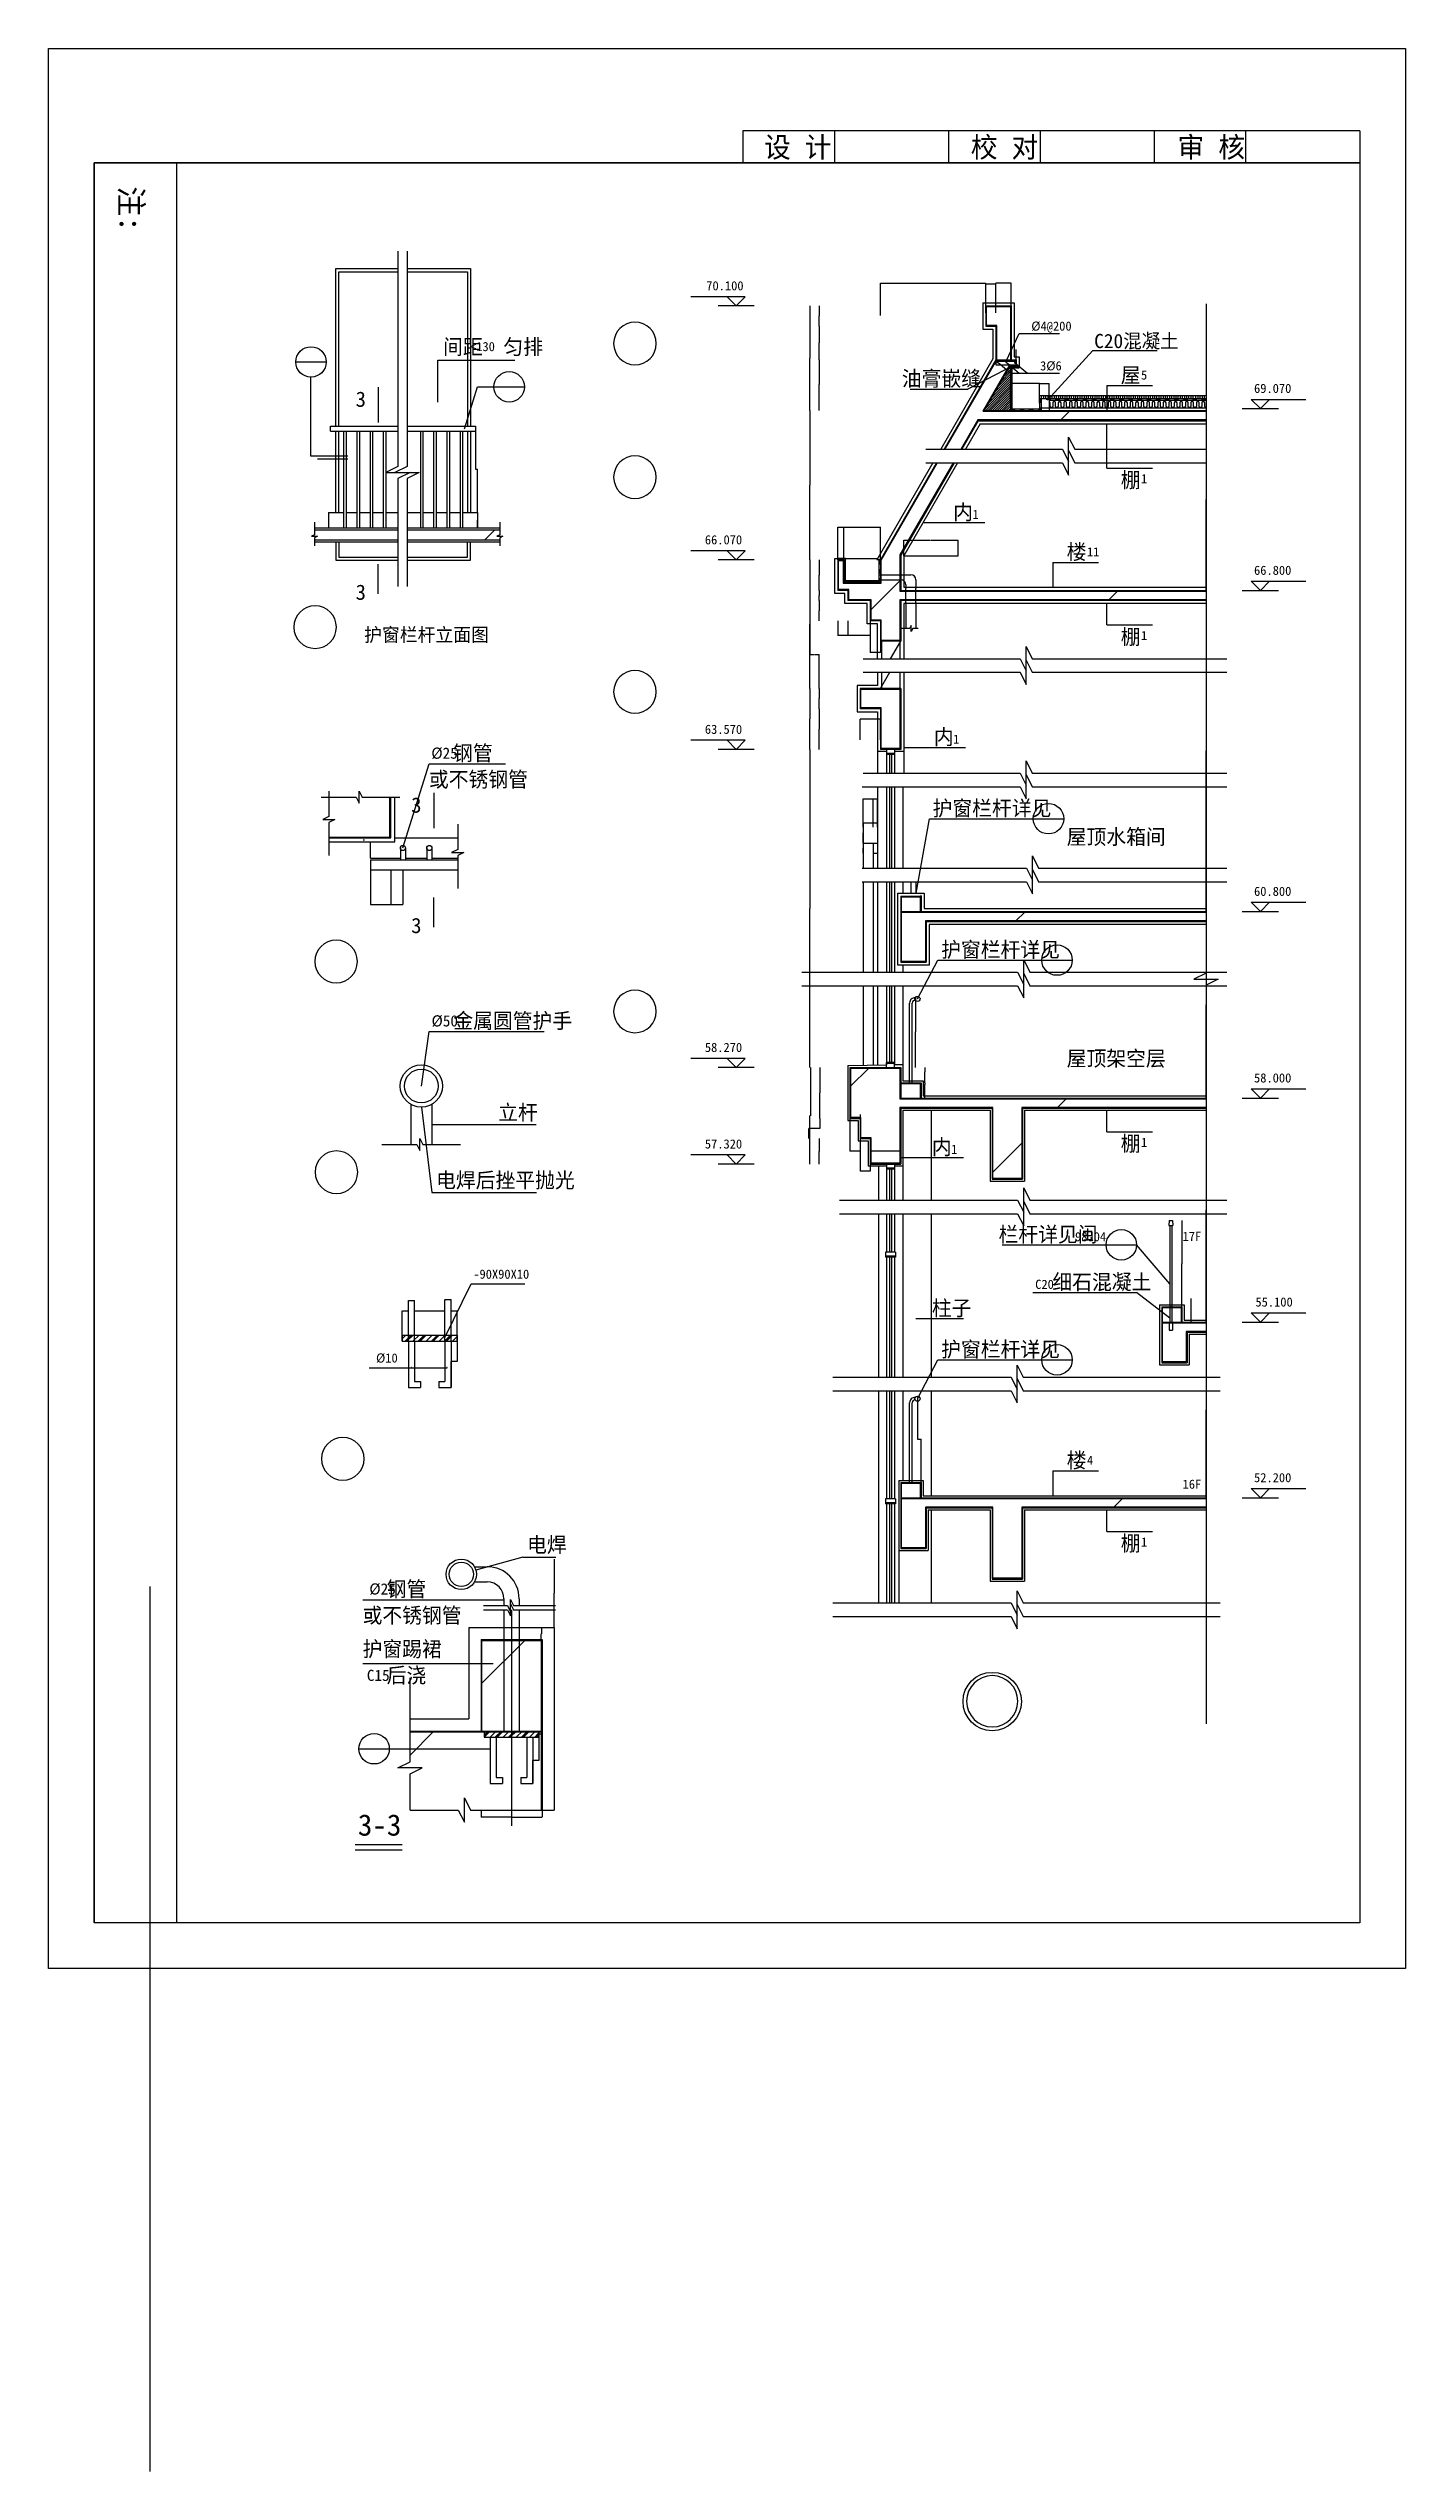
# Model space of a CAD drawing. Header units: metres. Extents: x -1000 to 40857, y 0 to 23917.
# Drawn here: x -1000 to 12365, y 0 to 23850 of the extents above; entities that cross this region are included whole.
import ezdxf

# ---------------------------------------------------------------- set-up
doc = ezdxf.new("R2010")
doc.units = ezdxf.units.M
for name, color, linetype in [('HA', 43, 'Continuous'), ('PL', 4, 'Continuous'), ('PUB_DIM', 3, 'Continuous'), ('PUB_HATCH', 7, 'Continuous'), ('PUB_TEXT', 142, 'Continuous'), ('PUB_WALL', 255, 'Continuous'), ('S_SURFACE', 43, 'Continuous'), ('STAIR', 2, 'Continuous'), ('SURFACE', 43, 'Continuous'), ('WALL', 7, 'Continuous')]:
    doc.layers.add(name, color=color, linetype=linetype)
doc.dimstyles.get("Standard").update_dxf_attribs({"dimtxt": 2.5, "dimasz": 2.5, "dimexe": 1.25, "dimexo": 0.625, "dimtad": 1, "dimcen": 2.5, "dimazin": 3, "dimtfac": 1, "dimtmove": 0, "dimatfit": 3})
pattern_1 = [(45, (0, 0), (-1122.53, 1122.53), [])]

msp = doc.modelspace()

# ---------------------------------------------------------------- texts
for s, height, p in [('设 计', 202.5, (6046.96, 22777.24)), ('校 对', 202.5, (8083.23, 22777.24)), ('审 核', 202.5, (10119.5, 22777.24)), ('护窗栏杆立面图', 135, (2108.84, 18011.67)), ('3-3', 210, (2046.89, 6258.84))]:
    msp.add_text(s, height=height).set_placement(p)
msp.add_text('注:', height=225, rotation=270).set_placement((-297.97, 22492.28))
at = {"layer": 'PUB_DIM'}
for s, height, p in [('70.100', 90, (5477.96, 21469.21)), ('C20混凝土', 140, (9298.24, 20900.57)), ('69.070', 90, (10872.5, 20459.21)), ('3', 150, (2024.59, 20322.75)), ('66.070', 90, (5464.25, 18968.99)), ('66.800', 90, (10872.5, 18668.99)), ('3', 150, (2024.59, 18423.13)), ('63.570', 90, (5464.25, 17103.76)), ('3', 150, (2571.84, 16327.8)), ('60.800', 90, (10872.5, 15508.95)), ('3', 150, (2571.84, 15142.45)), ('58.270', 90, (5464.25, 13972.36)), ('58.000', 90, (10872.5, 13672.36)), ('57.320', 90, (5464.25, 13022.36)), ('55.100', 90, (10886.21, 11466.54)), ('52.200', 90, (10872.5, 9737.88))]:
    msp.add_text(s, height=height, dxfattribs=at).set_placement(p)
at = {"layer": 'PUB_TEXT'}
for s, height, p in [('间距  匀排', 150, (2886.14, 20838.11)), ('%%c4@200', 90, (8679.02, 21072.4)), ('<130', 90, (3151.6, 20870.86)), ('3%%c6 ', 90, (8765.47, 20681.39)), ('油膏嵌缝', 150, (7403.97, 20526.17)), ('屋', 150, (9559.81, 20560.27)), ('5', 90, (9759.48, 20590.62)), ('棚', 150, (9559.81, 19528.21)), ('1', 90, (9759.48, 19570.36)), ('内', 150, (7909.83, 19212.31)), ('1', 90, (8099.78, 19219.54)), ('楼', 150, (9027.59, 18820.05)), ('11', 90, (9227.26, 18850.4)), ('棚', 150, (9559.81, 17984.82)), ('1', 90, (9759.48, 18026.96)), ('%%c25', 110, (2770.33, 16858.93)), ('钢管', 150, (2984.79, 16840.19)), ('内', 150, (7719.35, 16999.09)), ('1', 90, (7909.3, 17006.32)), ('或不锈钢管', 150, (2747.04, 16581.02)), ('护窗栏杆详见', 150, (7706.48, 16296.91)), ('屋顶水箱间', 150, (9027.59, 16015.75)), ('护窗栏杆详见', 150, (7790.93, 14905.3)), ('%%c50', 110, (2772.48, 14223.76)), ('金属圆管护手', 150, (2986.95, 14205.02)), ('屋顶架空层', 150, (9027.59, 13834.04)), ('立杆', 150, (3428.61, 13302.35)), ('内', 150, (7699.22, 12962.35)), ('棚', 150, (9559.81, 12996.06)), ('1', 90, (9759.48, 13038.21)), ('1', 90, (7889.17, 12969.58)), ('电焊后挫平抛光', 150, (2817.61, 12635.66)), ('栏杆详见闽', 150, (8356.36, 12102.17)), ('98J04', 90, (9110.04, 12109.4)), ('17F', 90, (10168.83, 12112.81)), ('-90X90X10', 90, (3183.7, 11740.88)), ('C20', 90, (8717.65, 11640.65)), ('细石混凝土', 150, (8886.51, 11633.42)), ('柱子', 150, (7699.22, 11377.08)), ('%%C10', 90, (2226.15, 10915.62)), ('护窗栏杆详见', 150, (7790.93, 10970.81)), ('楼', 150, (9027.59, 9878.94)), ('4', 90, (9227.26, 9909.29)), ('16F', 90, (10168.83, 9673.44)), ('电焊 ', 150, (3713.46, 9047.06)), ('棚', 150, (9559.81, 9061.58)), ('1', 90, (9759.48, 9103.73)), ('%%c25', 110, (2160.14, 8632.53)), ('钢管', 150, (2331.3, 8611.9)), ('或不锈钢管', 150, (2093.54, 8352.73)), ('护窗踢裙', 150, (2093.54, 8021.74)), ('C15', 110, (2135.42, 7781.76)), ('后浇', 150, (2331.3, 7762.57))]:
    msp.add_text(s, height=height, dxfattribs=at).set_placement(p)

# ---------------------------------------------------------------- blocks, each defined once
blk = doc.blocks.new('_INDEX')
blk.add_line((-0.5, 0), (0.5, 0))
blk.add_circle((0, 0), 0.5)
blk = doc.blocks.new('_INDEX1')
blk.add_lwpolyline([(-0.5, 0, 1), (0.5, 0, 1)], format="xyb", close=True)
blk = doc.blocks.new('*D1')
for p, q in [((8404, 21538.75), (8330.25, 21538.75)), ((8330.5, 21246.58), (8330.5, 21538.75)), ((8480.75, 21538.75), (8407, 21538.75)), ((8480.5, 21246.58), (8480.5, 21538.75))]:
    blk.add_line(p, q)
at = {"layer": 'Defpoints'}
for p in [(8480.5, 21538.75), (8330.5, 21246.58), (8480.5, 21246.58)]:
    blk.add_point(p, dxfattribs=at)
at = {"layer": 'PUB_DIM', "insert": (8405.5, 21538.75), "char_height": 1, "attachment_point": 5}
blk.add_mtext('150', dxfattribs=at)
blk = doc.blocks.new('*D2')
for p, q in [((7540.06, 14519.36), (7540.06, 14169.36)), ((7539.81, 14169.36), (7539.56, 14169.36)), ((7540.06, 13819.36), (7540.06, 14169.36)), ((7540.06, 14169.36), (7540.06, 14169.36)), ((7540.31, 14169.36), (7540.56, 14169.36))]:
    blk.add_line(p, q)
at = {"layer": 'Defpoints'}
for p in [(7540.06, 14519.36), (7540.06, 14169.36), (7540.06, 13819.36)]:
    blk.add_point(p, dxfattribs=at)
at = {"layer": 'PUB_DIM', "insert": (7540.06, 14170.485), "char_height": 1, "attachment_point": 5}
blk.add_mtext('700', dxfattribs=at)
blk = doc.blocks.new('*D3')
for p, q in [((6589.02, 13119.36), (6589.02, 12994.36)), ((6588.77, 12994.36), (6588.52, 12994.36)), ((6589.02, 12869.36), (6589.02, 12994.36)), ((6589.02, 12994.36), (6589.02, 12994.36)), ((6589.27, 12994.36), (6589.52, 12994.36))]:
    blk.add_line(p, q)
at = {"layer": 'Defpoints'}
for p in [(6589.02, 13119.36), (6589.02, 12994.36), (6589.02, 12869.36)]:
    blk.add_point(p, dxfattribs=at)
at = {"layer": 'PUB_DIM', "insert": (6589.02, 12995.485), "char_height": 1, "attachment_point": 5}
blk.add_mtext('250', dxfattribs=at)
blk = doc.blocks.new('*D4')
for p, q in [((6540.645, 13219.36), (6488.77, 13219.36)), ((6489.02, 13119.36), (6489.02, 13219.36)), ((6595.52, 13219.36), (6543.645, 13219.36)), ((6595.27, 13319.36), (6595.27, 13219.36))]:
    blk.add_line(p, q)
at = {"layer": 'Defpoints'}
for p in [(6489.02, 13119.36), (6595.27, 13319.36), (6595.27, 13219.36)]:
    blk.add_point(p, dxfattribs=at)
at = {"layer": 'PUB_DIM', "insert": (6542.145, 13219.36), "char_height": 1, "attachment_point": 5}
blk.add_mtext('200', dxfattribs=at)
blk = doc.blocks.new('*D5')
for p, q in [((6595.27, 13819.36), (6595.27, 13569.36)), ((6595.02, 13569.36), (6594.77, 13569.36)), ((6595.27, 13319.36), (6595.27, 13569.36)), ((6595.27, 13569.36), (6595.27, 13569.36)), ((6595.52, 13569.36), (6595.77, 13569.36))]:
    blk.add_line(p, q)
at = {"layer": 'Defpoints'}
for p in [(6595.27, 13819.36), (6595.27, 13569.36), (6595.27, 13319.36)]:
    blk.add_point(p, dxfattribs=at)
at = {"layer": 'PUB_DIM', "insert": (6595.27, 13570.485), "char_height": 1, "attachment_point": 5}
blk.add_mtext('500', dxfattribs=at)
blk = doc.blocks.new('*D6')
for p, q in [((7592.75, 9732.38), (7592.5, 9732.38)), ((7593, 9734.88), (7593, 9732.38)), ((7593, 9584.88), (7593, 9732.38)), ((7593, 9732.38), (7593, 9732.38)), ((7593.25, 9732.38), (7593.5, 9732.38))]:
    blk.add_line(p, q)
at = {"layer": 'Defpoints'}
for p in [(7593, 9734.88), (7593, 9732.38), (7593, 9584.88)]:
    blk.add_point(p, dxfattribs=at)
at = {"insert": (7593, 9733.505), "char_height": 1, "attachment_point": 5}
blk.add_mtext('150', dxfattribs=at)
blk = doc.blocks.new('*D7')
for p, q in [((7629.81, 13778.13), (7629.56, 13778.13)), ((7630.06, 13819.36), (7630.06, 13778.13)), ((7630.06, 13669.36), (7630.06, 13778.13)), ((7630.06, 13778.13), (7630.06, 13778.13)), ((7630.31, 13778.13), (7630.56, 13778.13))]:
    blk.add_line(p, q)
at = {"layer": 'Defpoints'}
for p in [(7630.06, 13819.36), (7630.06, 13778.13), (7630.06, 13669.36)]:
    blk.add_point(p, dxfattribs=at)
at = {"layer": 'PUB_DIM', "insert": (7630.06, 13779.255), "char_height": 1, "attachment_point": 5}
blk.add_mtext('150', dxfattribs=at)
blk = doc.blocks.new('*D8')
for p, q in [((7629.81, 13652.22), (7629.56, 13652.22)), ((7630.06, 13669.36), (7630.06, 13652.22)), ((7630.06, 13519.36), (7630.06, 13652.22)), ((7630.06, 13652.22), (7630.06, 13652.22)), ((7630.31, 13652.22), (7630.56, 13652.22))]:
    blk.add_line(p, q)
at = {"layer": 'Defpoints'}
for p in [(7630.06, 13669.36), (7630.06, 13652.22), (7630.06, 13519.36)]:
    blk.add_point(p, dxfattribs=at)
at = {"layer": 'PUB_DIM', "insert": (7630.06, 13653.345), "char_height": 1, "attachment_point": 5}
blk.add_mtext('150', dxfattribs=at)
blk = doc.blocks.new('*D9')
for p, q in [((7123, 16186.88), (7123, 16465.62)), ((7123.25, 16465.62), (7142, 16465.62)), ((7144, 16465.62), (7162.75, 16465.62)), ((7163, 16186.88), (7163, 16465.62))]:
    blk.add_line(p, q)
at = {"layer": 'Defpoints'}
for p in [(7123, 16465.62), (7123, 16186.88), (7163, 16186.88)]:
    blk.add_point(p, dxfattribs=at)
at = {"layer": 'PUB_DIM', "insert": (7143, 16465.62), "char_height": 1, "attachment_point": 5}
blk.add_mtext('40', dxfattribs=at)
blk = doc.blocks.new('*D10')
for p, q in [((7023, 16186.88), (7023, 16465.62)), ((7023.25, 16465.62), (7071.5, 16465.62)), ((7074.5, 16465.62), (7122.75, 16465.62)), ((7123, 16186.88), (7123, 16465.62))]:
    blk.add_line(p, q)
at = {"layer": 'Defpoints'}
for p in [(7023, 16465.62), (7023, 16186.88), (7123, 16186.88)]:
    blk.add_point(p, dxfattribs=at)
at = {"layer": 'PUB_DIM', "insert": (7073, 16465.62), "char_height": 1, "attachment_point": 5}
blk.add_mtext('100', dxfattribs=at)
blk = doc.blocks.new('*D11')
for p, q in [((7023, 16028.95), (7023, 15978.95)), ((7022.75, 15978.95), (7022.5, 15978.95)), ((7023, 15928.95), (7023, 15978.95)), ((7023, 15978.95), (7023, 15978.95)), ((7023.25, 15978.95), (7023.5, 15978.95))]:
    blk.add_line(p, q)
at = {"layer": 'Defpoints'}
for p in [(7023, 16028.95), (7023, 15978.95), (7023, 15928.95)]:
    blk.add_point(p, dxfattribs=at)
at = {"layer": 'PUB_DIM', "insert": (7023, 15980.075), "char_height": 1, "attachment_point": 5}
blk.add_mtext('100', dxfattribs=at)
blk = doc.blocks.new('*D12')
for p, q in [((7023, 16228.95), (7023, 16128.95)), ((7022.75, 16128.95), (7022.5, 16128.95)), ((7023, 16028.95), (7023, 16128.95)), ((7023, 16128.95), (7023, 16128.95)), ((7023.25, 16128.95), (7023.5, 16128.95))]:
    blk.add_line(p, q)
at = {"layer": 'Defpoints'}
for p in [(7023, 16228.95), (7023, 16128.95), (7023, 16028.95)]:
    blk.add_point(p, dxfattribs=at)
at = {"layer": 'PUB_DIM', "insert": (7023, 16130.075), "char_height": 1, "attachment_point": 5}
blk.add_mtext('200', dxfattribs=at)
blk = doc.blocks.new('*D13')
for p, q in [((6589.02, 21316.21), (6589.02, 21218.62)), ((6588.77, 21218.62), (6588.52, 21218.62)), ((6589.02, 21116.21), (6589.02, 21218.62)), ((6589.02, 21218.62), (6589.02, 21218.62)), ((6589.27, 21218.62), (6589.52, 21218.62))]:
    blk.add_line(p, q)
at = {"layer": 'Defpoints'}
for p in [(6589.02, 21316.21), (6589.02, 21218.62), (6589.02, 21116.21)]:
    blk.add_point(p, dxfattribs=at)
at = {"layer": 'PUB_DIM', "insert": (6589.02, 21219.745), "char_height": 1, "attachment_point": 5}
blk.add_mtext('200', dxfattribs=at)
blk = doc.blocks.new('*D14')
for p, q in [((6589.02, 21116.21), (6589.02, 20951.21)), ((6588.77, 20951.21), (6588.52, 20951.21)), ((6589.02, 20786.21), (6589.02, 20951.21)), ((6589.02, 20951.21), (6589.02, 20951.21)), ((6589.27, 20951.21), (6589.52, 20951.21))]:
    blk.add_line(p, q)
at = {"layer": 'Defpoints'}
for p in [(6589.02, 21116.21), (6589.02, 20951.21), (6589.02, 20786.21)]:
    blk.add_point(p, dxfattribs=at)
at = {"layer": 'PUB_DIM', "insert": (6589.02, 20952.335), "char_height": 1, "attachment_point": 5}
blk.add_mtext('330', dxfattribs=at)
blk = doc.blocks.new('*D15')
for p, q in [((6589.02, 20786.21), (6589.02, 20543.26)), ((6588.77, 20543.26), (6588.52, 20543.26)), ((6589.02, 20286.21), (6589.02, 20543.26)), ((6589.02, 20543.26), (6589.02, 20543.26)), ((6589.27, 20543.26), (6589.52, 20543.26))]:
    blk.add_line(p, q)
at = {"layer": 'Defpoints'}
for p in [(6589.02, 20786.21), (6589.02, 20543.26), (6589.02, 20286.21)]:
    blk.add_point(p, dxfattribs=at)
at = {"layer": 'PUB_DIM', "insert": (6589.02, 20544.385), "char_height": 1, "attachment_point": 5}
blk.add_mtext('500', dxfattribs=at)
blk = doc.blocks.new('*D16')
for p, q in [((7592.75, 15512.37), (7592.5, 15512.37)), ((7593, 15355.95), (7593, 15512.37)), ((7593, 15505.95), (7593, 15512.37)), ((7593, 15512.37), (7593, 15512.37)), ((7593.25, 15512.37), (7593.5, 15512.37))]:
    blk.add_line(p, q)
at = {"layer": 'Defpoints'}
for p in [(7593, 15512.37), (7593, 15505.95), (7593, 15355.95)]:
    blk.add_point(p, dxfattribs=at)
at = {"insert": (7593, 15513.495), "char_height": 1, "attachment_point": 5}
blk.add_mtext('150', dxfattribs=at)
blk = doc.blocks.new('*D17')
for p, q in [((8230.5, 21246.58), (8230.5, 21533.34)), ((8230.75, 21533.34), (8279, 21533.34)), ((8282, 21533.34), (8330.25, 21533.34)), ((8330.5, 21246.58), (8330.5, 21533.34))]:
    blk.add_line(p, q)
at = {"layer": 'Defpoints'}
for p in [(8230.5, 21533.34), (8230.5, 21246.58), (8330.5, 21246.58)]:
    blk.add_point(p, dxfattribs=at)
at = {"layer": 'PUB_DIM', "insert": (8280.5, 21533.34), "char_height": 1, "attachment_point": 5}
blk.add_mtext('100', dxfattribs=at)
blk = doc.blocks.new('*D18')
for p, q in [((10163, 12313.54), (10163, 11888.54)), ((10162.75, 11888.54), (10162.5, 11888.54)), ((10163, 11463.54), (10163, 11888.54)), ((10163, 11888.54), (10163, 11888.54)), ((10163.25, 11888.54), (10163.5, 11888.54))]:
    blk.add_line(p, q)
at = {"layer": 'Defpoints'}
for p in [(10163, 12313.54), (10163, 11888.54), (10163, 11463.54)]:
    blk.add_point(p, dxfattribs=at)
at = {"layer": 'PUB_DIM', "insert": (10163, 11889.665), "char_height": 1, "attachment_point": 5}
blk.add_mtext('850', dxfattribs=at)
blk = doc.blocks.new('*D19')
for p, q in [((10252.75, 11545.86), (10252.5, 11545.86)), ((10253, 11463.54), (10253, 11545.86)), ((10253, 11313.54), (10253, 11545.86)), ((10253, 11545.86), (10253, 11545.86)), ((10253.25, 11545.86), (10253.5, 11545.86))]:
    blk.add_line(p, q)
at = {"layer": 'Defpoints'}
for p in [(10253, 11545.86), (10253, 11463.54), (10253, 11313.54)]:
    blk.add_point(p, dxfattribs=at)
at = {"layer": 'PUB_DIM', "insert": (10253, 11546.985), "char_height": 1, "attachment_point": 5}
blk.add_mtext('150', dxfattribs=at)
blk = doc.blocks.new('*D20')
for p, q in [((6588.77, 18665.99), (6588.52, 18665.99)), ((6589.02, 18815.99), (6589.02, 18665.99)), ((6589.02, 18515.99), (6589.02, 18665.99)), ((6589.02, 18665.99), (6589.02, 18665.99)), ((6589.27, 18665.99), (6589.52, 18665.99))]:
    blk.add_line(p, q)
at = {"layer": 'Defpoints'}
for p in [(6589.02, 18815.99), (6589.02, 18665.99), (6589.02, 18515.99)]:
    blk.add_point(p, dxfattribs=at)
at = {"layer": 'PUB_DIM', "insert": (6589.02, 18667.115), "char_height": 1, "attachment_point": 5}
blk.add_mtext('300', dxfattribs=at)
blk = doc.blocks.new('*D21')
for p, q in [((6588.77, 18465.99), (6588.52, 18465.99)), ((6589.02, 18515.99), (6589.02, 18465.99)), ((6589.02, 18415.99), (6589.02, 18465.99)), ((6589.02, 18465.99), (6589.02, 18465.99)), ((6589.27, 18465.99), (6589.52, 18465.99))]:
    blk.add_line(p, q)
at = {"layer": 'Defpoints'}
for p in [(6589.02, 18515.99), (6589.02, 18465.99), (6589.02, 18415.99)]:
    blk.add_point(p, dxfattribs=at)
at = {"layer": 'PUB_DIM', "insert": (6589.02, 18467.115), "char_height": 1, "attachment_point": 5}
blk.add_mtext('100', dxfattribs=at)
blk = doc.blocks.new('*D22')
for p, q in [((6589.02, 18415.99), (6589.02, 18315.99)), ((6588.77, 18315.99), (6588.52, 18315.99)), ((6589.02, 18215.99), (6589.02, 18315.99)), ((6589.02, 18315.99), (6589.02, 18315.99)), ((6589.27, 18315.99), (6589.52, 18315.99))]:
    blk.add_line(p, q)
at = {"layer": 'Defpoints'}
for p in [(6589.02, 18415.99), (6589.02, 18315.99), (6589.02, 18215.99)]:
    blk.add_point(p, dxfattribs=at)
at = {"layer": 'PUB_DIM', "insert": (6589.02, 18317.115), "char_height": 1, "attachment_point": 5}
blk.add_mtext('200', dxfattribs=at)
blk = doc.blocks.new('*D23')
for p, q in [((7093, 18215.99), (7093, 17904.45)), ((7193, 18215.99), (7193, 17904.45)), ((7141.5, 17904.45), (7092.75, 17904.45)), ((7193.25, 17904.45), (7144.5, 17904.45))]:
    blk.add_line(p, q)
at = {"layer": 'Defpoints'}
for p in [(7093, 18215.99), (7193, 18215.99), (7193, 17904.45)]:
    blk.add_point(p, dxfattribs=at)
at = {"layer": 'PUB_DIM', "insert": (7143, 17904.45), "char_height": 1, "attachment_point": 5}
blk.add_mtext('100', dxfattribs=at)
blk = doc.blocks.new('*D24')
for p, q in [((6873, 18215.99), (6873, 18071.84)), ((7093, 18215.99), (7093, 18071.84)), ((6981.5, 18071.84), (6872.75, 18071.84)), ((7093.25, 18071.84), (6984.5, 18071.84))]:
    blk.add_line(p, q)
at = {"layer": 'Defpoints'}
for p in [(6873, 18215.99), (7093, 18215.99), (7093, 18071.84)]:
    blk.add_point(p, dxfattribs=at)
at = {"layer": 'PUB_DIM', "insert": (6983, 18071.84), "char_height": 1, "attachment_point": 5}
blk.add_mtext('220', dxfattribs=at)
blk = doc.blocks.new('*D25')
for p, q in [((6773, 18215.99), (6773, 18071.84)), ((6873, 18215.99), (6873, 18071.84)), ((6821.5, 18071.84), (6772.75, 18071.84)), ((6873.25, 18071.84), (6824.5, 18071.84))]:
    blk.add_line(p, q)
at = {"layer": 'Defpoints'}
for p in [(6773, 18215.99), (6873, 18215.99), (6873, 18071.84)]:
    blk.add_point(p, dxfattribs=at)
at = {"layer": 'PUB_DIM', "insert": (6823, 18071.84), "char_height": 1, "attachment_point": 5}
blk.add_mtext('100', dxfattribs=at)
blk = doc.blocks.new('*D26')
for p, q in [((6773, 18815.99), (6773, 19137.61)), ((6773.25, 19137.61), (6802, 19137.61)), ((6804, 19137.61), (6832.75, 19137.61)), ((6833, 18815.99), (6833, 19137.61))]:
    blk.add_line(p, q)
at = {"layer": 'Defpoints'}
for p in [(6773, 19137.61), (6773, 18815.99), (6833, 18815.99)]:
    blk.add_point(p, dxfattribs=at)
at = {"insert": (6803, 19137.61), "char_height": 1, "attachment_point": 5}
blk.add_mtext('60', dxfattribs=at)
blk = doc.blocks.new('*D27')
for p, q in [((6833, 18815.99), (6833, 19137.61)), ((6833.25, 19137.61), (7011.5, 19137.61)), ((7014.5, 19137.61), (7192.75, 19137.61)), ((7193, 18815.99), (7193, 19137.61))]:
    blk.add_line(p, q)
at = {"layer": 'Defpoints'}
for p in [(6833, 19137.61), (6833, 18815.99), (7193, 18815.99)]:
    blk.add_point(p, dxfattribs=at)
at = {"insert": (7013, 19137.61), "char_height": 1, "attachment_point": 5}
blk.add_mtext('360', dxfattribs=at)
blk = doc.blocks.new('*D28')
for p, q in [((7556.7, 10584.84), (7556.7, 10159.86)), ((7556.95, 10159.86), (7573.35, 10159.86)), ((7576.35, 10159.86), (7592.75, 10159.86)), ((7593, 9734.88), (7593, 10159.86))]:
    blk.add_line(p, q)
at = {"layer": 'Defpoints'}
for p in [(7556.7, 10584.84), (7556.7, 10159.86), (7593, 9734.88)]:
    blk.add_point(p, dxfattribs=at)
at = {"insert": (7574.85, 10159.86), "char_height": 1, "attachment_point": 5}
blk.add_mtext('850', dxfattribs=at)
blk = doc.blocks.new('*D29')
for p, q in [((7423, 18854.36), (7423, 19011.35)), ((7423.25, 19011.35), (7687.375, 19011.35)), ((7693.375, 19011.35), (7957.5, 19011.35)), ((7957.75, 18854.36), (7957.75, 19011.35))]:
    blk.add_line(p, q)
at = {"layer": 'Defpoints'}
for p in [(7423, 19011.35), (7423, 18854.36), (7957.75, 18854.36)]:
    blk.add_point(p, dxfattribs=at)
at = {"insert": (7690.375, 19011.35), "char_height": 1, "attachment_point": 5}
blk.add_mtext('534,75', dxfattribs=at)
blk = doc.blocks.new('*D30')
for p, q in [((8615.84, 20552.1), (8474.59, 20552.1)), ((8474.84, 20357.89), (8474.84, 20552.1)), ((8760.09, 20552.1), (8618.84, 20552.1)), ((8759.84, 20357.89), (8759.84, 20552.1))]:
    blk.add_line(p, q)
at = {"layer": 'Defpoints'}
for p in [(8759.84, 20552.1), (8474.84, 20357.89), (8759.84, 20357.89)]:
    blk.add_point(p, dxfattribs=at)
at = {"layer": 'PUB_DIM', "insert": (8617.34, 20552.1), "char_height": 1, "attachment_point": 5}
blk.add_mtext('300', dxfattribs=at)
blk = doc.blocks.new('*D31')
for p, q in [((8530.25, 20885.77), (8530, 20885.77)), ((8530.5, 20786.21), (8530.5, 20885.77)), ((8530.5, 20736.21), (8530.5, 20885.77)), ((8530.5, 20885.77), (8530.5, 20885.77)), ((8530.75, 20885.77), (8531, 20885.77))]:
    blk.add_line(p, q)
at = {"layer": 'Defpoints'}
for p in [(8530.5, 20885.77), (8530.5, 20786.21), (8530.5, 20736.21)]:
    blk.add_point(p, dxfattribs=at)
at = {"layer": 'PUB_DIM', "insert": (8530.5, 20886.895), "char_height": 1, "attachment_point": 5}
blk.add_mtext('50', dxfattribs=at)
blk = doc.blocks.new('*D32')
for p, q in [((7091.5, 17248.99), (6992.75, 17248.99)), ((6993, 17044.52), (6993, 17248.99)), ((7193.25, 17248.99), (7094.5, 17248.99)), ((7193, 17044.52), (7193, 17248.99))]:
    blk.add_line(p, q)
at = {"layer": 'Defpoints'}
for p in [(7193, 17248.99), (6993, 17044.52), (7193, 17044.52)]:
    blk.add_point(p, dxfattribs=at)
at = {"layer": 'PUB_DIM', "insert": (7093, 17248.99), "char_height": 1, "attachment_point": 5}
blk.add_mtext('200', dxfattribs=at)
blk = doc.blocks.new('*D33')
for p, q in [((6499.02, 21316.21), (6499.02, 20801.21)), ((6498.77, 20801.21), (6498.52, 20801.21)), ((6499.02, 20286.21), (6499.02, 20801.21)), ((6499.02, 20801.21), (6499.02, 20801.21)), ((6499.27, 20801.21), (6499.52, 20801.21))]:
    blk.add_line(p, q)
at = {"layer": 'Defpoints'}
for p in [(6499.02, 21316.21), (6499.02, 20801.21), (6499.02, 20286.21)]:
    blk.add_point(p, dxfattribs=at)
at = {"layer": 'PUB_DIM', "insert": (6499.02, 20802.335), "char_height": 1, "attachment_point": 5}
blk.add_mtext('1030', dxfattribs=at)
blk = doc.blocks.new('*D34')
for p, q in [((6499.02, 20286.21), (6499.02, 19551.1)), ((6498.77, 19551.1), (6498.52, 19551.1)), ((6499.02, 18815.99), (6499.02, 19551.1)), ((6499.02, 19551.1), (6499.02, 19551.1)), ((6499.27, 19551.1), (6499.52, 19551.1))]:
    blk.add_line(p, q)
at = {"layer": 'Defpoints'}
for p in [(6499.02, 20286.21), (6499.02, 19551.1), (6499.02, 18815.99)]:
    blk.add_point(p, dxfattribs=at)
at = {"layer": 'PUB_DIM', "insert": (6499.02, 19552.225), "char_height": 1, "attachment_point": 5}
blk.add_mtext('3000', dxfattribs=at)
blk = doc.blocks.new('*D35')
for p, q in [((6499.02, 18215.99), (6499.02, 17883.38)), ((6499.27, 17883.38), (6542.02, 17883.38)), ((6546.02, 17883.38), (6588.77, 17883.38)), ((6589.02, 17550.76), (6589.02, 17883.38))]:
    blk.add_line(p, q)
at = {"layer": 'Defpoints'}
for p in [(6499.02, 18215.99), (6499.02, 17883.38), (6589.02, 17550.76)]:
    blk.add_point(p, dxfattribs=at)
at = {"layer": 'PUB_DIM', "insert": (6544.02, 17883.38), "char_height": 1, "attachment_point": 5}
blk.add_mtext('1300', dxfattribs=at)
blk = doc.blocks.new('*D36')
for p, q in [((6588.77, 17450.76), (6588.52, 17450.76)), ((6589.02, 17550.76), (6589.02, 17450.76)), ((6589.02, 17350.76), (6589.02, 17450.76)), ((6589.02, 17450.76), (6589.02, 17450.76)), ((6589.27, 17450.76), (6589.52, 17450.76))]:
    blk.add_line(p, q)
at = {"layer": 'Defpoints'}
for p in [(6589.02, 17550.76), (6589.02, 17450.76), (6589.02, 17350.76)]:
    blk.add_point(p, dxfattribs=at)
at = {"layer": 'PUB_DIM', "insert": (6589.02, 17451.885), "char_height": 1, "attachment_point": 5}
blk.add_mtext('0', dxfattribs=at)
blk = doc.blocks.new('*D37')
for p, q in [((6589.02, 17350.76), (6589.02, 17150.76)), ((6588.77, 17150.76), (6588.52, 17150.76)), ((6589.02, 16950.76), (6589.02, 17150.76)), ((6589.02, 17150.76), (6589.02, 17150.76)), ((6589.27, 17150.76), (6589.52, 17150.76))]:
    blk.add_line(p, q)
at = {"layer": 'Defpoints'}
for p in [(6589.02, 17350.76), (6589.02, 17150.76), (6589.02, 16950.76)]:
    blk.add_point(p, dxfattribs=at)
at = {"layer": 'PUB_DIM', "insert": (6589.02, 17151.885), "char_height": 1, "attachment_point": 5}
blk.add_mtext('0', dxfattribs=at)
blk = doc.blocks.new('*D38')
for p, q in [((6499.02, 18815.99), (6499.02, 18183.38)), ((6498.77, 18183.38), (6498.52, 18183.38)), ((6499.02, 17550.76), (6499.02, 18183.38)), ((6499.02, 18183.38), (6499.02, 18183.38)), ((6499.27, 18183.38), (6499.52, 18183.38))]:
    blk.add_line(p, q)
at = {"layer": 'Defpoints'}
for p in [(6499.02, 18815.99), (6499.02, 18183.38), (6499.02, 17550.76)]:
    blk.add_point(p, dxfattribs=at)
at = {"layer": 'PUB_DIM', "insert": (6499.02, 18184.505), "char_height": 1, "attachment_point": 5}
blk.add_mtext('1900', dxfattribs=at)
blk = doc.blocks.new('*D39')
for p, q in [((6499.02, 17550.76), (6499.02, 17250.76)), ((6498.77, 17250.76), (6498.52, 17250.76)), ((6499.02, 16950.76), (6499.02, 17250.76)), ((6499.02, 17250.76), (6499.02, 17250.76)), ((6499.27, 17250.76), (6499.52, 17250.76))]:
    blk.add_line(p, q)
at = {"layer": 'Defpoints'}
for p in [(6499.02, 17550.76), (6499.02, 17250.76), (6499.02, 16950.76)]:
    blk.add_point(p, dxfattribs=at)
at = {"layer": 'PUB_DIM', "insert": (6499.02, 17251.885), "char_height": 1, "attachment_point": 5}
blk.add_mtext('0', dxfattribs=at)
blk = doc.blocks.new('*D40')
for p, q in [((6499.02, 16950.76), (6499.02, 15385.06)), ((6498.77, 15385.06), (6498.52, 15385.06)), ((6499.02, 13819.36), (6499.02, 15385.06)), ((6499.02, 15385.06), (6499.02, 15385.06)), ((6499.27, 15385.06), (6499.52, 15385.06))]:
    blk.add_line(p, q)
at = {"layer": 'Defpoints'}
for p in [(6499.02, 16950.76), (6499.02, 15385.06), (6499.02, 13819.36)]:
    blk.add_point(p, dxfattribs=at)
at = {"layer": 'PUB_DIM', "insert": (6499.02, 15386.185), "char_height": 1, "attachment_point": 5}
blk.add_mtext('5300', dxfattribs=at)
blk = doc.blocks.new('*D41')
for p, q in [((6505.27, 13819.36), (6505.27, 13344.36)), ((6500.145, 13344.36), (6498.77, 13344.36)), ((6499.02, 12869.36), (6499.02, 13344.36)), ((6505.52, 13344.36), (6504.145, 13344.36))]:
    blk.add_line(p, q)
at = {"layer": 'Defpoints'}
for p in [(6505.27, 13819.36), (6505.27, 13344.36), (6499.02, 12869.36)]:
    blk.add_point(p, dxfattribs=at)
at = {"layer": 'PUB_DIM', "insert": (6502.145, 13344.36), "char_height": 1, "attachment_point": 5}
blk.add_mtext('6,25', dxfattribs=at)
blk = doc.blocks.new('*D42')
for p, q in [((7241.5, 12997.65), (7092.75, 12997.65)), ((7093, 13108.32), (7093, 12997.65)), ((7393.25, 12997.65), (7244.5, 12997.65)), ((7393, 13108.32), (7393, 12997.65))]:
    blk.add_line(p, q)
at = {"layer": 'Defpoints'}
for p in [(7093, 13108.32), (7393, 13108.32), (7393, 12997.65)]:
    blk.add_point(p, dxfattribs=at)
at = {"layer": 'PUB_DIM', "insert": (7243, 12997.65), "char_height": 1, "attachment_point": 5}
blk.add_mtext('300', dxfattribs=at)
blk = doc.blocks.new('*D43')
for p, q in [((6993, 13358.32), (6993, 12799.08)), ((7093, 13108.32), (7093, 12799.08)), ((7041.5, 12799.08), (6992.75, 12799.08)), ((7093.25, 12799.08), (7044.5, 12799.08))]:
    blk.add_line(p, q)
at = {"layer": 'Defpoints'}
for p in [(6993, 13358.32), (7093, 13108.32), (7093, 12799.08)]:
    blk.add_point(p, dxfattribs=at)
at = {"layer": 'PUB_DIM', "insert": (7043, 12799.08), "char_height": 1, "attachment_point": 5}
blk.add_mtext('100', dxfattribs=at)
blk = doc.blocks.new('*D44')
for p, q in [((6893, 13558.32), (6893, 12997.65)), ((6993, 13358.32), (6993, 12997.65)), ((6941.5, 12997.65), (6892.75, 12997.65)), ((6993.25, 12997.65), (6944.5, 12997.65))]:
    blk.add_line(p, q)
at = {"layer": 'Defpoints'}
for p in [(6893, 13558.32), (6993, 13358.32), (6993, 12997.65)]:
    blk.add_point(p, dxfattribs=at)
at = {"layer": 'PUB_DIM', "insert": (6943, 12997.65), "char_height": 1, "attachment_point": 5}
blk.add_mtext('100', dxfattribs=at)
blk = doc.blocks.new('*D45')
for p, q in [((7193, 21221.44), (7193, 21538.75)), ((7193.25, 21538.75), (7709.75, 21538.75)), ((7713.75, 21538.75), (8230.25, 21538.75)), ((8230.5, 21346.21), (8230.5, 21538.75))]:
    blk.add_line(p, q)
at = {"layer": 'Defpoints'}
for p in [(7193, 21538.75), (8230.5, 21346.21), (7193, 21221.44)]:
    blk.add_point(p, dxfattribs=at)
at = {"layer": 'PUB_DIM', "insert": (7711.75, 21538.75), "char_height": 1, "attachment_point": 5}
blk.add_mtext('1921', dxfattribs=at)
blk = doc.blocks.new('*D46')
for p, q in [((3225.53, 19207.53), (3225.28, 19207.53)), ((3225.78, 19282.53), (3225.78, 19207.53)), ((3225.78, 19132.53), (3225.78, 19207.53)), ((3225.78, 19207.53), (3225.78, 19207.53)), ((3226.03, 19207.53), (3226.28, 19207.53))]:
    blk.add_line(p, q)
at = {"layer": 'Defpoints'}
for p in [(3225.78, 19282.53), (3225.78, 19207.53), (3225.78, 19132.53)]:
    blk.add_point(p, dxfattribs=at)
at = {"insert": (3225.78, 19208.655), "char_height": 1, "attachment_point": 5}
blk.add_mtext('150', dxfattribs=at)
blk = doc.blocks.new('*D47')
for p, q in [((3205.78, 20132.53), (3205.78, 19707.53)), ((3206.03, 19707.53), (3214.28, 19707.53)), ((3217.28, 19707.53), (3225.53, 19707.53)), ((3225.78, 19282.53), (3225.78, 19707.53))]:
    blk.add_line(p, q)
at = {"layer": 'Defpoints'}
for p in [(3205.78, 20132.53), (3205.78, 19707.53), (3225.78, 19282.53)]:
    blk.add_point(p, dxfattribs=at)
at = {"insert": (3215.78, 19707.53), "char_height": 1, "attachment_point": 5}
blk.add_mtext('850', dxfattribs=at)
blk = doc.blocks.new('*D50')
for p, q in [((10399.96, 20306.21), (10399.96, 19411.1)), ((10399.71, 19411.1), (10399.46, 19411.1)), ((10399.96, 18515.99), (10399.96, 19411.1)), ((10399.96, 19411.1), (10399.96, 19411.1)), ((10400.21, 19411.1), (10400.46, 19411.1))]:
    blk.add_line(p, q)
at = {"layer": 'Defpoints'}
for p in [(10399.96, 20306.21), (10399.96, 19411.1), (10399.96, 18515.99)]:
    blk.add_point(p, dxfattribs=at)
at = {"layer": 'PUB_DIM', "insert": (10399.96, 19412.225), "char_height": 1, "attachment_point": 5}
blk.add_mtext('3300', dxfattribs=at)
blk = doc.blocks.new('*D51')
for p, q in [((2170.76, 15765.26), (2170.76, 15423.57)), ((2370.76, 15765.26), (2370.76, 15423.57)), ((2171.01, 15423.57), (2269.26, 15423.57)), ((2272.26, 15423.57), (2370.51, 15423.57))]:
    blk.add_line(p, q)
at = {"layer": 'Defpoints'}
for p in [(2170.76, 15765.26), (2370.76, 15765.26), (2170.76, 15423.57)]:
    blk.add_point(p, dxfattribs=at)
at = {"insert": (2270.76, 15423.57), "char_height": 1, "attachment_point": 5}
blk.add_mtext('100', dxfattribs=at)
blk = doc.blocks.new('*D52')
for p, q in [((2370.76, 15765.26), (2370.76, 15423.65)), ((2490.76, 15765.26), (2490.76, 15423.65)), ((2371.01, 15423.65), (2429.76, 15423.65)), ((2431.76, 15423.65), (2490.51, 15423.65))]:
    blk.add_line(p, q)
at = {"layer": 'Defpoints'}
for p in [(2370.76, 15765.26), (2490.76, 15765.26), (2370.76, 15423.65)]:
    blk.add_point(p, dxfattribs=at)
at = {"insert": (2430.76, 15423.65), "char_height": 1, "attachment_point": 5}
blk.add_mtext('60', dxfattribs=at)
blk = doc.blocks.new('*D53')
for p, q in [((10399.93, 18515.99), (10399.93, 16935.97)), ((10399.68, 16935.97), (10399.43, 16935.97)), ((10399.93, 15355.95), (10399.93, 16935.97)), ((10399.93, 16935.97), (10399.93, 16935.97)), ((10400.18, 16935.97), (10400.43, 16935.97))]:
    blk.add_line(p, q)
at = {"layer": 'Defpoints'}
for p in [(10399.93, 18515.99), (10399.93, 16935.97), (10399.93, 15355.95)]:
    blk.add_point(p, dxfattribs=at)
at = {"layer": 'PUB_DIM', "insert": (10399.93, 16937.095), "char_height": 1, "attachment_point": 5}
blk.add_mtext('5000', dxfattribs=at)
blk = doc.blocks.new('*D54')
for p, q in [((10399.96, 15355.95), (10399.96, 14437.66)), ((10399.71, 14437.66), (10399.46, 14437.66)), ((10399.96, 13519.36), (10399.96, 14437.66)), ((10399.96, 14437.66), (10399.96, 14437.66)), ((10400.21, 14437.66), (10400.46, 14437.66))]:
    blk.add_line(p, q)
at = {"layer": 'Defpoints'}
for p in [(10399.96, 15355.95), (10399.96, 14437.66), (10399.96, 13519.36)]:
    blk.add_point(p, dxfattribs=at)
at = {"layer": 'PUB_DIM', "insert": (10399.96, 14438.785), "char_height": 1, "attachment_point": 5}
blk.add_mtext('2800', dxfattribs=at)
blk = doc.blocks.new('*D55')
for p, q in [((10399.96, 13519.36), (10399.96, 12416.45)), ((10399.71, 12416.45), (10399.46, 12416.45)), ((10399.96, 11313.54), (10399.96, 12416.45)), ((10399.96, 12416.45), (10399.96, 12416.45)), ((10400.21, 12416.45), (10400.46, 12416.45))]:
    blk.add_line(p, q)
at = {"layer": 'Defpoints'}
for p in [(10399.96, 13519.36), (10399.96, 12416.45), (10399.96, 11313.54)]:
    blk.add_point(p, dxfattribs=at)
at = {"layer": 'PUB_DIM', "insert": (10399.96, 12417.575), "char_height": 1, "attachment_point": 5}
blk.add_mtext('2900', dxfattribs=at)
blk = doc.blocks.new('*D56')
for p, q in [((10399.96, 11313.54), (10399.96, 10449.21)), ((10399.71, 10449.21), (10399.46, 10449.21)), ((10399.96, 9584.88), (10399.96, 10449.21)), ((10399.96, 10449.21), (10399.96, 10449.21)), ((10400.21, 10449.21), (10400.46, 10449.21))]:
    blk.add_line(p, q)
at = {"layer": 'Defpoints'}
for p in [(10399.96, 11313.54), (10399.96, 10449.21), (10399.96, 9584.88)]:
    blk.add_point(p, dxfattribs=at)
at = {"layer": 'PUB_DIM', "insert": (10399.96, 10450.335), "char_height": 1, "attachment_point": 5}
blk.add_mtext('2900', dxfattribs=at)
blk = doc.blocks.new('*D57')
for p, q in [((3980.45, 8981.06), (3980.45, 8644.54)), ((3980.2, 8644.54), (3979.95, 8644.54)), ((3980.45, 8308.03), (3980.45, 8644.54)), ((3980.45, 8644.54), (3980.45, 8644.54)), ((3980.7, 8644.54), (3980.95, 8644.54))]:
    blk.add_line(p, q)
at = {"layer": 'Defpoints'}
for p in [(3980.45, 8981.06), (3980.45, 8644.54), (3980.45, 8308.03)]:
    blk.add_point(p, dxfattribs=at)
at = {"layer": 'PUB_DIM', "insert": (3980.45, 8645.665), "char_height": 1, "attachment_point": 5}
blk.add_mtext('850', dxfattribs=at)
blk = doc.blocks.new('*D58')
for p, q in [((3852.95, 8180.53), (3852.95, 7734.28)), ((3853.2, 7734.28), (3855.7, 7734.28)), ((3855.95, 7288.03), (3855.95, 7734.28))]:
    blk.add_line(p, q)
at = {"layer": 'Defpoints'}
for p in [(3852.95, 8180.53), (3852.95, 7734.28), (3855.95, 7288.03)]:
    blk.add_point(p, dxfattribs=at)
at = {"layer": 'PUB_DIM', "insert": (3854.45, 7735.405), "char_height": 1, "attachment_point": 5}
blk.add_mtext('150', dxfattribs=at)
blk = doc.blocks.new('*D59')
for p, q in [((3844.95, 7258.03), (3830.2, 7258.03)), ((3830.45, 7228.03), (3830.45, 7258.03)), ((3860.7, 7258.03), (3845.95, 7258.03)), ((3860.45, 7288.03), (3860.45, 7258.03))]:
    blk.add_line(p, q)
at = {"layer": 'Defpoints'}
for p in [(3830.45, 7228.03), (3860.45, 7288.03), (3860.45, 7258.03)]:
    blk.add_point(p, dxfattribs=at)
at = {"layer": 'PUB_DIM', "insert": (3845.45, 7258.03), "char_height": 1, "attachment_point": 5}
blk.add_mtext('6', dxfattribs=at)
blk = doc.blocks.new('*D60')
for p, q in [((3830.45, 7228.03), (3830.45, 7000.03)), ((3799.45, 7000.03), (3770.2, 7000.03)), ((3770.45, 6772.03), (3770.45, 7000.03)), ((3830.7, 7000.03), (3801.45, 7000.03))]:
    blk.add_line(p, q)
at = {"layer": 'Defpoints'}
for p in [(3830.45, 7228.03), (3830.45, 7000.03), (3770.45, 6772.03)]:
    blk.add_point(p, dxfattribs=at)
at = {"layer": 'PUB_DIM', "insert": (3800.45, 7000.03), "char_height": 1, "attachment_point": 5}
blk.add_mtext('80', dxfattribs=at)
blk = doc.blocks.new('*D61')
for p, q in [((-0.25, 8711.99), (-0.5, 8711.99)), ((0, 0), (0, 8711.99)), ((0, 0), (0, 8711.99)), ((0, 8711.99), (0, 8711.99)), ((0.25, 8711.99), (0.5, 8711.99))]:
    blk.add_line(p, q)
at = {"layer": 'Defpoints'}
for p in [(0, 8711.99), (0, 0), (0, 0)]:
    blk.add_point(p, dxfattribs=at)
at = {"insert": (0, 8713.115), "char_height": 1, "attachment_point": 5}
blk.add_mtext('R40', dxfattribs=at)
blk = doc.blocks.new('*D62')
for p, q in [((2484.88, 11124.51), (2484.88, 11426.14)), ((2485.13, 11426.14), (2513.88, 11426.14)), ((2515.88, 11426.14), (2544.63, 11426.14)), ((2544.88, 11124.51), (2544.88, 11426.14))]:
    blk.add_line(p, q)
at = {"layer": 'Defpoints'}
for p in [(2484.88, 11426.14), (2484.88, 11124.51), (2544.88, 11124.51)]:
    blk.add_point(p, dxfattribs=at)
at = {"insert": (2514.88, 11426.14), "char_height": 1, "attachment_point": 5}
blk.add_mtext('10', dxfattribs=at)
blk = doc.blocks.new('*D63')
for p, q in [((2544.88, 11124.51), (2544.88, 11525.57)), ((2545.13, 11525.57), (2573.88, 11525.57)), ((2575.88, 11525.57), (2604.63, 11525.57)), ((2604.88, 11124.51), (2604.88, 11525.57))]:
    blk.add_line(p, q)
at = {"layer": 'Defpoints'}
for p in [(2544.88, 11525.57), (2544.88, 11124.51), (2604.88, 11124.51)]:
    blk.add_point(p, dxfattribs=at)
at = {"insert": (2574.88, 11525.57), "char_height": 1, "attachment_point": 5}
blk.add_mtext('10', dxfattribs=at)
blk = doc.blocks.new('*D64')
for p, q in [((2604.88, 11124.51), (2604.88, 11426.14)), ((2605.13, 11426.14), (2753.88, 11426.14)), ((2755.88, 11426.14), (2904.63, 11426.14)), ((2904.88, 11124.51), (2904.88, 11426.14))]:
    blk.add_line(p, q)
at = {"layer": 'Defpoints'}
for p in [(2604.88, 11426.14), (2604.88, 11124.51), (2904.88, 11124.51)]:
    blk.add_point(p, dxfattribs=at)
at = {"insert": (2754.88, 11426.14), "char_height": 1, "attachment_point": 5}
blk.add_mtext('50', dxfattribs=at)
blk = doc.blocks.new('*D65')
for p, q in [((2904.88, 11124.51), (2904.88, 11535.37)), ((2905.13, 11535.37), (2933.88, 11535.37)), ((2935.88, 11535.37), (2964.63, 11535.37)), ((2964.88, 11124.51), (2964.88, 11535.37))]:
    blk.add_line(p, q)
at = {"layer": 'Defpoints'}
for p in [(2904.88, 11535.37), (2904.88, 11124.51), (2964.88, 11124.51)]:
    blk.add_point(p, dxfattribs=at)
at = {"insert": (2934.88, 11535.37), "char_height": 1, "attachment_point": 5}
blk.add_mtext('10', dxfattribs=at)
blk = doc.blocks.new('*D66')
for p, q in [((2964.88, 11124.51), (2964.88, 11426.14)), ((2965.13, 11426.14), (2993.88, 11426.14)), ((2995.88, 11426.14), (3024.63, 11426.14)), ((3024.88, 11124.51), (3024.88, 11426.14))]:
    blk.add_line(p, q)
at = {"layer": 'Defpoints'}
for p in [(2964.88, 11426.14), (2964.88, 11124.51), (3024.88, 11124.51)]:
    blk.add_point(p, dxfattribs=at)
at = {"insert": (2994.88, 11426.14), "char_height": 1, "attachment_point": 5}
blk.add_mtext('10', dxfattribs=at)
blk = doc.blocks.new('*D67')
for p, q in [((3024.88, 11184.51), (3024.88, 10926.51)), ((2993.88, 10926.51), (2964.63, 10926.51)), ((2964.88, 10668.51), (2964.88, 10926.51)), ((3025.13, 10926.51), (2995.88, 10926.51))]:
    blk.add_line(p, q)
at = {"layer": 'Defpoints'}
for p in [(3024.88, 11184.51), (3024.88, 10926.51), (2964.88, 10668.51)]:
    blk.add_point(p, dxfattribs=at)
at = {"insert": (2994.88, 10926.51), "char_height": 1, "attachment_point": 5}
blk.add_mtext('80', dxfattribs=at)
blk = doc.blocks.new('*D242')
for p, q in [((3852.95, 8180.53), (3852.95, 8244.28)), ((3853.2, 8244.28), (3853.45, 8244.28)), ((3855.45, 8244.28), (3855.7, 8244.28)), ((3855.95, 8308.03), (3855.95, 8244.28))]:
    blk.add_line(p, q)
at = {"layer": 'Defpoints'}
for p in [(3852.95, 8244.28), (3852.95, 8180.53), (3855.95, 8308.03)]:
    blk.add_point(p, dxfattribs=at)
at = {"layer": 'PUB_DIM', "insert": (3854.45, 8244.28), "char_height": 1, "attachment_point": 5}
blk.add_mtext('20', dxfattribs=at)
blk = doc.blocks.new('*D243')
for p, q in [((3560.45, 6511.14), (3560.45, 6440.89)), ((3560.7, 6440.89), (3709.45, 6440.89)), ((3711.45, 6440.89), (3860.2, 6440.89)), ((3860.45, 6511.14), (3860.45, 6440.89))]:
    blk.add_line(p, q)
at = {"layer": 'Defpoints'}
for p in [(3560.45, 6511.14), (3560.45, 6440.89), (3860.45, 6511.14)]:
    blk.add_point(p, dxfattribs=at)
at = {"layer": 'PUB_DIM', "insert": (3710.45, 6440.89), "char_height": 1, "attachment_point": 5}
blk.add_mtext('50', dxfattribs=at)
blk = doc.blocks.new('*D244')
for p, q in [((3409.45, 6440.89), (3260.2, 6440.89)), ((3260.45, 6511.14), (3260.45, 6440.89)), ((3560.7, 6440.89), (3411.45, 6440.89)), ((3560.45, 6511.14), (3560.45, 6440.89))]:
    blk.add_line(p, q)
at = {"layer": 'Defpoints'}
for p in [(3260.45, 6511.14), (3560.45, 6511.14), (3560.45, 6440.89)]:
    blk.add_point(p, dxfattribs=at)
at = {"layer": 'PUB_DIM', "insert": (3410.45, 6440.89), "char_height": 1, "attachment_point": 5}
blk.add_mtext('50', dxfattribs=at)
blk = doc.blocks.new('*D257')
for p, q in [((8759.84, 20402.89), (8759.84, 20552.1)), ((8760.09, 20552.1), (8805.84, 20552.1)), ((8808.84, 20552.1), (8854.59, 20552.1)), ((8854.84, 20402.89), (8854.84, 20552.1))]:
    blk.add_line(p, q)
at = {"layer": 'Defpoints'}
for p in [(8759.84, 20552.1), (8759.84, 20402.89), (8854.84, 20402.89)]:
    blk.add_point(p, dxfattribs=at)
at = {"layer": 'PUB_DIM', "insert": (8807.34, 20552.1), "char_height": 1, "attachment_point": 5}
blk.add_mtext('200', dxfattribs=at)

# ---------------------------------------------------------------- dimensions: what is measured, and where the dimension line sits
for base, p1, p2, text, picture, middle in [((3205.78, 19707.53), (3205.78, 20132.53), (3225.78, 19282.53), '850', '*D47', (3215.78, 19707.53)), ((3225.78, 19207.53), (3225.78, 19282.53), (3225.78, 19132.53), '150', '*D46', (3225.78, 19208.655)), ((6773, 19137.61), (6773, 18815.99), (6833, 18815.99), '60', '*D26', (6803, 19137.61)), ((6833, 19137.61), (6833, 18815.99), (7193, 18815.99), '360', '*D27', (7013, 19137.61)), ((2170.76, 15423.57), (2170.76, 15765.26), (2370.76, 15765.26), '100', '*D51', (2270.76, 15423.57)), ((2370.76, 15423.65), (2370.76, 15765.26), (2490.76, 15765.26), '60', '*D52', (2430.76, 15423.65)), ((7593, 15512.37), (7593, 15355.95), (7593, 15505.95), '150', '*D16', (7593, 15513.495)), ((2544.88, 11525.57), (2544.88, 11124.51), (2604.88, 11124.51), '10', '*D63', (2574.88, 11525.57)), ((2904.88, 11535.37), (2904.88, 11124.51), (2964.88, 11124.51), '10', '*D65', (2934.88, 11535.37)), ((2484.88, 11426.14), (2484.88, 11124.51), (2544.88, 11124.51), '10', '*D62', (2514.88, 11426.14)), ((2604.88, 11426.14), (2604.88, 11124.51), (2904.88, 11124.51), '50', '*D64', (2754.88, 11426.14)), ((2964.88, 11426.14), (2964.88, 11124.51), (3024.88, 11124.51), '10', '*D66', (2994.88, 11426.14)), ((3024.88, 10926.51), (3024.88, 11184.51), (2964.88, 10668.51), '80', '*D67', (2994.88, 10926.51)), ((7556.7, 10159.86), (7556.7, 10584.84), (7593, 9734.88), '850', '*D28', (7574.85, 10159.86)), ((7593, 9732.38), (7593, 9584.88), (7593, 9734.88), '150', '*D6', (7593, 9733.505)), ((0, 8711.99), (0, 0), (0, 0), 'R40', '*D61', (0, 8713.115))]:
    dim = msp.add_linear_dim(base=base, p1=p1, p2=p2, text=text, dimstyle='Standard')
    dim.commit()
    dim.dimension.update_dxf_attribs({"geometry": picture, "text_midpoint": middle})
dim = msp.add_linear_dim(base=(7423, 19011.35), p1=(7423, 18854.36), p2=(7957.75, 18854.36), dimstyle='Standard')
dim.commit()
dim.dimension.update_dxf_attribs({"geometry": '*D29', "text_midpoint": (7690.375, 19011.35)})
at = {"layer": 'PUB_DIM'}
for base, p1, p2, text, picture, middle in [((7193, 21538.75), (7193, 21221.44), (8230.5, 21346.21), '1921', '*D45', (7711.75, 21538.75)), ((8230.5, 21533.34), (8230.5, 21246.58), (8330.5, 21246.58), '100', '*D17', (8280.5, 21533.34)), ((8480.5, 21538.75), (8480.5, 21246.58), (8330.5, 21246.58), '150', '*D1', (8405.5, 21538.75)), ((6499.02, 20801.21), (6499.02, 21316.21), (6499.02, 20286.21), '1030', '*D33', (6499.02, 20802.335)), ((6589.02, 21218.62), (6589.02, 21116.21), (6589.02, 21316.21), '200', '*D13', (6589.02, 21219.745)), ((6589.02, 20951.21), (6589.02, 20786.21), (6589.02, 21116.21), '330', '*D14', (6589.02, 20952.335)), ((6589.02, 20543.26), (6589.02, 20286.21), (6589.02, 20786.21), '500', '*D15', (6589.02, 20544.385)), ((8530.5, 20885.77), (8530.5, 20786.21), (8530.5, 20736.21), '50', '*D31', (8530.5, 20886.895)), ((8759.84, 20552.1), (8759.84, 20357.89), (8474.84, 20357.89), '300', '*D30', (8617.34, 20552.1)), ((8759.84, 20552.1), (8759.84, 20402.89), (8854.84, 20402.89), '200', '*D257', (8807.34, 20552.1)), ((6499.02, 19551.1), (6499.02, 20286.21), (6499.02, 18815.99), '3000', '*D34', (6499.02, 19552.225)), ((10399.96, 19411.1), (10399.96, 20306.21), (10399.96, 18515.99), '3300', '*D50', (10399.96, 19412.225)), ((6499.02, 18183.38), (6499.02, 18815.99), (6499.02, 17550.76), '1900', '*D38', (6499.02, 18184.505)), ((6589.02, 18665.99), (6589.02, 18815.99), (6589.02, 18515.99), '300', '*D20', (6589.02, 18667.115)), ((6589.02, 18465.99), (6589.02, 18515.99), (6589.02, 18415.99), '100', '*D21', (6589.02, 18467.115)), ((6589.02, 18315.99), (6589.02, 18415.99), (6589.02, 18215.99), '200', '*D22', (6589.02, 18317.115)), ((10399.93, 16935.97), (10399.93, 15355.95), (10399.93, 18515.99), '5000', '*D53', (10399.93, 16937.095)), ((6499.02, 17883.38), (6499.02, 18215.99), (6589.02, 17550.76), '1300', '*D35', (6544.02, 17883.38)), ((6873, 18071.84), (6873, 18215.99), (6773, 18215.99), '100', '*D25', (6823, 18071.84)), ((7093, 18071.84), (7093, 18215.99), (6873, 18215.99), '220', '*D24', (6983, 18071.84)), ((7193, 17904.45), (7193, 18215.99), (7093, 18215.99), '100', '*D23', (7143, 17904.45)), ((7193, 17248.99), (7193, 17044.52), (6993, 17044.52), '200', '*D32', (7093, 17248.99)), ((6499.02, 15385.06), (6499.02, 16950.76), (6499.02, 13819.36), '5300', '*D40', (6499.02, 15386.185)), ((7023, 16465.62), (7023, 16186.88), (7123, 16186.88), '100', '*D10', (7073, 16465.62)), ((7123, 16465.62), (7123, 16186.88), (7163, 16186.88), '40', '*D9', (7143, 16465.62)), ((7023, 16128.95), (7023, 16028.95), (7023, 16228.95), '200', '*D12', (7023, 16130.075)), ((7023, 15978.95), (7023, 16028.95), (7023, 15928.95), '100', '*D11', (7023, 15980.075)), ((10399.96, 14437.66), (10399.96, 15355.95), (10399.96, 13519.36), '2800', '*D54', (10399.96, 14438.785)), ((7540.06, 14169.36), (7540.06, 14519.36), (7540.06, 13819.36), '700', '*D2', (7540.06, 14170.485)), ((6595.27, 13569.36), (6595.27, 13819.36), (6595.27, 13319.36), '500', '*D5', (6595.27, 13570.485)), ((7630.06, 13778.13), (7630.06, 13669.36), (7630.06, 13819.36), '150', '*D7', (7630.06, 13779.255)), ((7630.06, 13652.22), (7630.06, 13669.36), (7630.06, 13519.36), '150', '*D8', (7630.06, 13653.345)), ((10399.96, 12416.45), (10399.96, 11313.54), (10399.96, 13519.36), '2900', '*D55', (10399.96, 12417.575)), ((6595.27, 13219.36), (6595.27, 13319.36), (6489.02, 13119.36), '200', '*D4', (6542.145, 13219.36)), ((6589.02, 12994.36), (6589.02, 13119.36), (6589.02, 12869.36), '250', '*D3', (6589.02, 12995.485)), ((10163, 11888.54), (10163, 11463.54), (10163, 12313.54), '850', '*D18', (10163, 11889.665)), ((10253, 11545.86), (10253, 11463.54), (10253, 11313.54), '150', '*D19', (10253, 11546.985)), ((10399.96, 10449.21), (10399.96, 11313.54), (10399.96, 9584.88), '2900', '*D56', (10399.96, 10450.335)), ((3980.45, 8644.54), (3980.45, 8308.03), (3980.45, 8981.06), '850', '*D57', (3980.45, 8645.665)), ((3852.95, 8244.28), (3852.95, 8180.53), (3855.95, 8308.03), '20', '*D242', (3854.45, 8244.28)), ((3852.95, 7734.28), (3852.95, 8180.53), (3855.95, 7288.03), '150', '*D58', (3854.45, 7735.405)), ((3830.45, 7000.03), (3830.45, 7228.03), (3770.45, 6772.03), '80', '*D60', (3800.45, 7000.03)), ((3860.45, 7258.03), (3860.45, 7288.03), (3830.45, 7228.03), '6', '*D59', (3845.45, 7258.03)), ((3560.45, 6440.89), (3560.45, 6511.14), (3260.45, 6511.14), '50', '*D244', (3410.45, 6440.89)), ((3560.45, 6440.89), (3560.45, 6511.14), (3860.45, 6511.14), '50', '*D243', (3710.45, 6440.89))]:
    dim = msp.add_linear_dim(base=base, p1=p1, p2=p2, text=text, dimstyle='Standard', dxfattribs=at)
    dim.commit()
    dim.dimension.update_dxf_attribs({"geometry": picture, "text_midpoint": middle})
for base, p1, p2, picture, middle in [((6499.02, 17250.76), (6499.02, 17550.76), (6499.02, 16950.76), '*D39', (6499.02, 17251.885)), ((6589.02, 17450.76), (6589.02, 17550.76), (6589.02, 17350.76), '*D36', (6589.02, 17451.885)), ((6589.02, 17150.76), (6589.02, 17350.76), (6589.02, 16950.76), '*D37', (6589.02, 17151.885)), ((6505.27, 13344.36), (6505.27, 13819.36), (6499.02, 12869.36), '*D41', (6502.145, 13344.36)), ((6993, 12997.65), (6993, 13358.32), (6893, 13558.32), '*D44', (6943, 12997.65)), ((7093, 12799.08), (7093, 13108.32), (6993, 13358.32), '*D43', (7043, 12799.08)), ((7393, 12997.65), (7393, 13108.32), (7093, 13108.32), '*D42', (7243, 12997.65))]:
    dim = msp.add_linear_dim(base=base, p1=p1, p2=p2, dimstyle='Standard', dxfattribs=at)
    dim.commit()
    dim.dimension.update_dxf_attribs({"geometry": picture, "text_midpoint": middle})

# ---------------------------------------------------------------- hatches: boundary and pattern name
h = msp.add_hatch()
h.set_pattern_fill('HONEY')
h.paths.add_polyline_path([(8530.5, 20736.21), (8480.04, 20736.21), (8474.84, 20727.21), (8474.84, 20724.2), (8482.34, 20717.86), (8482.34, 20728.71), (8504.72, 20728.71), (8489.84, 20713.81), (8489.84, 20711.52), (8496.12, 20706.21), (8560.5, 20706.21)])
h = msp.add_hatch()
h.set_pattern_fill('HONEY', scale=20)
h.paths.add_polyline_path([(8489.84, 20713.81), (8489.84, 20711.52), (8496.12, 20706.21), (8560.5, 20706.21), (8530.5, 20736.21), (8480.04, 20736.21), (8474.84, 20727.21), (8474.84, 20724.2), (8482.34, 20717.86), (8482.34, 20728.71), (8504.72, 20728.71)])
h.paths.add_polyline_path([(8489.84, 20713.81), (8497.23, 20721.21), (8489.84, 20721.21)])
h.paths.add_polyline_path([(8489.84, 20711.52), (8489.84, 20706.21), (8496.12, 20706.21)])
h = msp.add_hatch()
h.set_pattern_fill('AN33C', scale=500)
h.set_pattern_definition(pattern_1)
h.paths.add_polyline_path([(3635.45, 7288.03), (3855.95, 7288.03), (3855.95, 8183.53), (3635.45, 8183.53)])
h.paths.add_polyline_path([(3635.45, 8183.53), (3485.45, 8183.53), (3485.45, 7288.03), (3635.45, 7288.03)])
h.paths.add_polyline_path([(3485.45, 8183.53), (3264.95, 8183.53), (3264.95, 7288.03), (3485.45, 7288.03)])
h = msp.add_hatch()
h.set_pattern_fill('AN31C', scale=500)
h.set_pattern_definition(pattern_1)
h.paths.add_polyline_path([(2561.17, 7283.53), (2561.17, 6986.57), (2441.17, 6926.57), (2681.17, 6926.57), (2561.17, 6866.57), (2561.17, 6511.14), (3035.68, 6511.14), (3095.68, 6391.14), (3095.68, 6631.14), (3155.68, 6511.14), (3855.95, 6511.14), (3855.95, 7283.53), (3830.45, 7283.53), (3830.45, 7228.03), (3770.45, 7228.03), (3770.45, 6772.03), (3650.45, 6772.03), (3650.45, 6832.03), (3710.45, 6832.03), (3710.45, 7228.03), (3410.45, 7228.03), (3410.45, 6832.03), (3470.45, 6832.03), (3470.45, 6772.03), (3350.45, 6772.03), (3350.45, 7228.03), (3290.45, 7228.03), (3290.45, 7283.53)])
h.paths.add_polyline_path([(3350.45, 6772.03), (3470.45, 6772.03), (3470.45, 6832.03), (3410.45, 6832.03), (3410.45, 7228.03), (3350.45, 7228.03)])
h.paths.add_polyline_path([(3710.45, 6832.03), (3650.45, 6832.03), (3650.45, 6772.03), (3770.45, 6772.03), (3770.45, 7228.03), (3710.45, 7228.03)])
at = {"layer": 'HA'}
h = msp.add_hatch(dxfattribs=at)
h.set_pattern_fill('AN31C', scale=500)
h.set_pattern_definition(pattern_1)
h.paths.add_polyline_path([(8480.5, 21316.21), (8230.5, 21316.21), (8230.5, 21116.21), (8330.5, 21116.21), (8330.5, 20786.21), (8448.78, 20786.21), (8480.5, 20813.02)])
h.paths.add_polyline_path([(8443.32, 20681.61), (8378.72, 20736.21), (8330.5, 20736.21), (8330.5, 20786.21), (7821.84, 19905.18), (7995.05, 19905.18), (8157.3, 20186.21), (10399.96, 20186.21), (10399.96, 20286.21), (8215.03, 20286.21)])
h.paths.add_polyline_path([(8480.5, 20813.02), (8448.78, 20786.21), (8480.5, 20786.21)])
h.paths.add_polyline_path([(8470.18, 20728.13), (8460.63, 20736.21), (8378.72, 20736.21), (8443.32, 20681.61)])
h = msp.add_hatch(dxfattribs=at)
h.set_pattern_fill('ANSI31', scale=5)
h.paths.add_polyline_path([(8215.03, 20286.21), (8474.84, 20286.21), (8474.84, 20654.97), (8443.32, 20681.61)])
h.paths.add_polyline_path([(8443.32, 20681.61), (8474.84, 20654.97), (8474.84, 20724.2), (8470.18, 20728.13)])
h = msp.add_hatch(dxfattribs=at)
h.set_pattern_fill('AN31C', scale=500)
h.set_pattern_definition(pattern_1)
h.paths.add_polyline_path([(7193, 18815.99), (7193, 18669.74), (7393, 18669.74), (7393, 18862.4), (7917.79, 19771.36), (7744.58, 19771.36)])
h.paths.add_polyline_path([(6833, 18595.99), (6833, 18815.99), (6773, 18815.99), (6773, 18515.99), (6873, 18515.99), (6873, 18415.99), (7093, 18415.99), (7093, 18215.99), (7193, 18215.99), (7193, 18015.99), (7393, 18015.99), (7393, 18415.99), (7443, 18415.99), (7443, 18515.99), (7393, 18515.99), (7393, 18619.74), (7193, 18619.74), (7193, 18595.99)])
h.paths.add_polyline_path([(7393, 18619.74), (7393, 18669.74), (7193, 18669.74), (7193, 18619.74)])
h.paths.add_polyline_path([(10399.96, 18415.99), (10399.96, 18515.99), (7543, 18515.99), (7543, 18415.99)])
h.paths.add_polyline_path([(7543, 18415.99), (7543, 18515.99), (7443, 18515.99), (7443, 18415.99)])
h = msp.add_hatch(dxfattribs=at)
h.set_pattern_fill('AN31C', scale=500)
h.set_pattern_definition(pattern_1)
h.paths.add_polyline_path([(1618.79, 19112.53), (1618.79, 19063.7), (1588.79, 19048.7), (1648.79, 19048.7), (1618.79, 19033.7), (1618.79, 19012.53), (2441.49, 19012.53), (2441.49, 19112.53)])
h.paths.add_polyline_path([(2532.23, 19112.53), (2532.23, 19012.53), (3444.05, 19012.53), (3444.05, 19033.7), (3474.05, 19048.7), (3414.05, 19048.7), (3444.05, 19063.7), (3444.05, 19112.53)])
h = msp.add_hatch(dxfattribs=at)
h.set_pattern_fill('AN31C', scale=500)
h.set_pattern_definition(pattern_1)
h.paths.add_polyline_path([(7193, 17350.76), (7193, 16950.76), (7393, 16950.76), (7393, 17550.76), (6993, 17550.76), (6993, 17350.76)])
h = msp.add_hatch(dxfattribs=at)
h.set_pattern_fill('AN31C', scale=500)
h.set_pattern_definition(pattern_1)
h.paths.add_polyline_path([(2370.76, 16480.6), (2089.32, 16480.6), (2059.32, 16540.6), (2059.32, 16420.6), (2029.32, 16480.6), (1761.44, 16480.6), (1761.44, 16290.43), (1701.44, 16260.43), (1821.44, 16260.43), (1761.44, 16230.43), (1761.44, 16080.26), (2370.76, 16080.26)])
h = msp.add_hatch(dxfattribs=at)
h.set_pattern_fill('AR-SAND', scale=10)
h.paths.add_polyline_path([(2370.76, 16080.26), (1761.44, 16080.26), (1761.44, 16040.26), (2410.76, 16040.26), (2410.76, 16480.6), (2370.76, 16480.6)])
h = msp.add_hatch(dxfattribs=at)
h.set_pattern_fill('AR-CONC', scale=10)
h.paths.add_polyline_path([(7393, 15355.95), (7593, 15355.95), (7593, 15505.95), (7393, 15505.95)])
h = msp.add_hatch(dxfattribs=at)
h.set_pattern_fill('AN31C', scale=500)
h.set_pattern_definition(pattern_1)
h.paths.add_polyline_path([(7643, 15255.95), (10399.96, 15255.95), (10399.96, 15355.95), (7393, 15355.95), (7393, 14855.95), (7643, 14855.95)])
h = msp.add_hatch(dxfattribs=at)
h.set_pattern_fill('AN31C', scale=500)
h.set_pattern_definition(pattern_1)
h.paths.add_polyline_path([(8593, 13419.36), (10399.96, 13419.36), (10399.96, 13519.36), (7393, 13519.36), (7393, 13819.36), (6893, 13819.36), (6893, 13319.36), (6993, 13319.36), (6993, 13119.36), (7093, 13119.36), (7093, 12869.36), (7393, 12869.36), (7393, 13419.36), (8293, 13419.36), (8293, 12719.36), (8593, 12719.36)])
h = msp.add_hatch(dxfattribs=at)
h.set_pattern_fill('AR-CONC', scale=10)
h.paths.add_polyline_path([(7593, 13519.36), (7593, 13669.36), (7393, 13669.36), (7393, 13519.36)])
h = msp.add_hatch(dxfattribs=at)
h.set_pattern_fill('AR-CONC', scale=10)
h.paths.add_polyline_path([(10043, 11463.54), (9963, 11463.54), (9963, 11313.54), (10043, 11313.54)])
h.paths.add_polyline_path([(10063, 11313.54), (10163, 11313.54), (10163, 11463.54), (10063, 11463.54)])
h.paths.add_polyline_path([(10043, 11313.54), (10063, 11313.54), (10063, 11463.54), (10043, 11463.54)])
h = msp.add_hatch(dxfattribs=at)
h.set_pattern_fill('AN31C', scale=500)
h.set_pattern_definition(pattern_1)
h.paths.add_polyline_path([(9963, 10913.54), (10213, 10913.54), (10213, 11213.54), (10399.96, 11213.54), (10399.96, 11313.54), (10068, 11313.54), (10068, 11233.54), (10038, 11233.54), (10038, 11313.54), (9963, 11313.54)])
h = msp.add_hatch(dxfattribs=at)
h.set_pattern_fill('STEEL', scale=12)
h.paths.add_polyline_path([(3024.88, 11124.51), (3024.88, 11184.51), (2484.88, 11184.51), (2484.88, 11124.51)])
h = msp.add_hatch(dxfattribs=at)
h.set_pattern_fill('AR-CONC', scale=10)
h.paths.add_polyline_path([(7593, 9584.88), (7593, 9734.88), (7393, 9734.88), (7393, 9584.88)])
h = msp.add_hatch(dxfattribs=at)
h.set_pattern_fill('AN31C', scale=500)
h.set_pattern_definition(pattern_1)
h.paths.add_polyline_path([(8293, 8784.88), (8593, 8784.88), (8593, 9484.88), (10399.96, 9484.88), (10399.96, 9584.88), (7393, 9584.88), (7393, 9084.88), (7643, 9084.88), (7643, 9484.88), (8293, 9484.88)])
h = msp.add_hatch(dxfattribs=at)
h.set_pattern_fill('STEEL', scale=12)
h.paths.add_polyline_path([(3830.45, 7228.03), (3830.45, 7288.03), (3290.45, 7288.03), (3290.45, 7228.03)])
at = {"layer": 'PUB_TEXT'}
h = msp.add_hatch(dxfattribs=at)
h.set_pattern_fill('AN31C', scale=100)
h.set_pattern_definition([(45, (0, 0), (-224.5064, 224.5064), [])])
h.paths.add_polyline_path([(8843.1, 20393.71), (8849.96, 20401.21), (8774.84, 20401.21), (8774.84, 20313.71), (8854.84, 20313.71), (8854.84, 20393.71)])
h.paths.add_polyline_path([(8774.84, 20313.71), (8774.84, 20286.21), (8854.84, 20286.21), (8854.84, 20313.71)])

# ---------------------------------------------------------------- linework, layer by layer
for p, q in [((11914.72, 23039.94), (5839.72, 23039.94)), ((5839.72, 23039.94), (5839.72, 22724.94)), ((6739.72, 23039.94), (6739.72, 22724.94)), ((7864.72, 23039.94), (7864.72, 22724.94)), ((8764.72, 23039.94), (8764.72, 22724.94)), ((9889.72, 23039.94), (9889.72, 22724.94)), ((10789.72, 23039.94), (10789.72, 22724.94)), ((11914.72, 23039.94), (11914.72, 22724.94)), ((-550.28, 22724.94), (-550.28, 5399.94)), ((11914.72, 22724.94), (-550.28, 22724.94)), ((259.72, 22724.94), (259.72, 5399.94)), ((1829.11, 20132.53), (1829.11, 21682.53)), ((1829.11, 21682.53), (2441.49, 21682.53)), ((1859.11, 20132.53), (1859.11, 21652.53)), ((1859.11, 21652.53), (2441.49, 21652.53)), ((2532.23, 21682.53), (3155.78, 21682.53)), ((2532.23, 21652.53), (3125.78, 21652.53)), ((3125.78, 21652.53), (3125.78, 20132.53)), ((3155.78, 21682.53), (3155.78, 20132.53)), ((8200.5, 21346.21), (8200.5, 21086.21)), ((8200.5, 21346.21), (8510.5, 21346.21)), ((8510.5, 21346.21), (8510.5, 20816.21)), ((8200.5, 21086.21), (8300.5, 21086.21)), ((8300.5, 21086.21), (8300.5, 20794.25)), ((8300.5, 20794.25), (7787.2, 19905.18)), ((8510.5, 20816.21), (8560.5, 20816.21)), ((8560.5, 20816.21), (8560.5, 20706.21)), ((8474.84, 20736.21), (8474.84, 20286.21)), ((8560.5, 20706.21), (8489.84, 20706.21)), ((8560.5, 20706.21), (8530.5, 20736.21)), ((9423.47, 20531.93), (9423.47, 20286.21)), ((8774.84, 20401.21), (8774.84, 20286.21)), ((8854.84, 20401.21), (8854.84, 20286.21)), ((1779.11, 20082.53), (1779.11, 20132.53)), ((1779.11, 20132.53), (2441.49, 20132.53)), ((1779.11, 20082.53), (2441.49, 20082.53)), ((1829.11, 19282.53), (1829.11, 20082.53)), ((1859.11, 19282.53), (1859.11, 20082.53)), ((1906.61, 20082.53), (1906.61, 19132.53)), ((1931.61, 20082.53), (1931.61, 19132.53)), ((2036.61, 20082.53), (2036.61, 19132.53)), ((2061.61, 20082.53), (2061.61, 19132.53)), ((2166.61, 20082.53), (2166.61, 19132.53)), ((2191.61, 20082.53), (2191.61, 19132.53)), ((2296.61, 20082.53), (2296.61, 19132.53)), ((2321.61, 20082.53), (2321.61, 19132.53)), ((2532.23, 20132.53), (3205.78, 20132.53)), ((2532.23, 20082.53), (3205.78, 20082.53)), ((2663.28, 20082.53), (2663.28, 19132.53)), ((2688.28, 20082.53), (2688.28, 19132.53)), ((2793.28, 20082.53), (2793.28, 19132.53)), ((2818.28, 20082.53), (2818.28, 19132.53)), ((2923.28, 20082.53), (2923.28, 19132.53)), ((2948.28, 20082.53), (2948.28, 19132.53)), ((3053.28, 20082.53), (3053.28, 19132.53)), ((3078.28, 20082.53), (3078.28, 19132.53)), ((3125.78, 20082.53), (3125.78, 19282.53)), ((3155.78, 20082.53), (3155.78, 19282.53)), ((3205.78, 20132.53), (3205.78, 20082.53)), ((8174.62, 20156.21), (8026.8, 19900.18)), ((8174.62, 20156.21), (10399.96, 20156.21)), ((9423.47, 19719.05), (9423.47, 20156.21)), ((7709.94, 19771.36), (7158.36, 18815.99)), ((7952.43, 19771.36), (7423, 18854.36)), ((1618.79, 19132.53), (2441.49, 19132.53)), ((1618.79, 19112.53), (2441.49, 19112.53)), ((1759.11, 19282.53), (1759.11, 19132.53)), ((1759.11, 19282.53), (1906.61, 19282.53)), ((1931.61, 19282.53), (2036.61, 19282.53)), ((2061.61, 19282.53), (2166.61, 19282.53)), ((2191.61, 19282.53), (2296.61, 19282.53)), ((2321.61, 19282.53), (2441.49, 19282.53)), ((2532.23, 19282.53), (2663.28, 19282.53)), ((2532.23, 19132.53), (3444.05, 19132.53)), ((2532.23, 19112.53), (3444.05, 19112.53)), ((2688.28, 19282.53), (2793.28, 19282.53)), ((2818.28, 19282.53), (2923.28, 19282.53)), ((2948.28, 19282.53), (3053.28, 19282.53)), ((3078.28, 19282.53), (3225.78, 19282.53)), ((3225.78, 19282.53), (3225.78, 19132.53)), ((1618.79, 19012.53), (2441.49, 19012.53)), ((1618.79, 18992.53), (2441.49, 18992.53)), ((1829.11, 18992.53), (1829.11, 18812.53)), ((1859.11, 18992.53), (1859.11, 18842.53)), ((1859.11, 18842.53), (2441.49, 18842.53)), ((2532.23, 19012.53), (3444.05, 19012.53)), ((2532.23, 18992.53), (3444.05, 18992.53)), ((2532.23, 18842.53), (3125.78, 18842.53)), ((3125.78, 18842.53), (3125.78, 18992.53)), ((3155.78, 18812.53), (3155.78, 18992.53)), ((7423, 18854.36), (7423, 18545.99)), ((7423, 18854.36), (7957.75, 18854.36)), ((1829.11, 18812.53), (2441.49, 18812.53)), ((2532.23, 18812.53), (3155.78, 18812.53)), ((6743, 18830.99), (7167.02, 18830.99)), ((7193, 18815.99), (7158.36, 18815.99)), ((7178, 18669.74), (7393, 18669.74)), ((7178, 18619.74), (7393, 18619.74)), ((7393, 18669.74), (7493, 18669.74)), ((7543, 18619.74), (7543, 18535.99)), ((8891.25, 18791.71), (8891.25, 18545.99)), ((7423, 18545.99), (10399.96, 18545.99)), ((7423, 18385.99), (7423, 17843.4)), ((10399.96, 18385.99), (7423, 18385.99)), ((7443, 18569.74), (7443, 18535.99)), ((7443, 18395.99), (7443, 18535.99)), ((7443, 18395.99), (7443, 18140.33)), ((7543, 18395.99), (7543, 18535.99)), ((7543, 18395.99), (7543, 18140.33)), ((9423.47, 18175.66), (9423.47, 18388.12)), ((7423, 17709.58), (7423, 16717.23)), ((7253, 16950.76), (7253, 16900.76)), ((7333, 16950.76), (7333, 16900.76)), ((7253, 16930.76), (7163, 16930.76)), ((7333, 16910.76), (7253, 16910.76)), ((7333, 16900.76), (7253, 16900.76)), ((7253, 16900.76), (7253, 16717.23)), ((7283, 16900.76), (7283, 16717.23)), ((7303, 16900.76), (7303, 16717.23)), ((7423, 16930.76), (7333, 16930.76)), ((7333, 16900.76), (7333, 16717.23)), ((2410.76, 16040.26), (2410.76, 16480.6)), ((7163, 16583.4), (7163, 15782.38)), ((7253, 16583.4), (7253, 15782.38)), ((7283, 16583.4), (7283, 15782.38)), ((7303, 16583.4), (7303, 15782.38)), ((7333, 16583.4), (7333, 15782.38)), ((7413, 16583.4), (7413, 15782.38)), ((7023, 16228.95), (7163, 16228.95)), ((7023, 16228.95), (7023, 15782.38)), ((1761.44, 16040.26), (2410.76, 16040.26)), ((2170.76, 15880.26), (2170.76, 16040.26)), ((2410.76, 16080.26), (3030.65, 16080.26)), ((2465.76, 15980.26), (2465.76, 15865.26)), ((2515.76, 15980.26), (2515.76, 15865.26)), ((2725.76, 15980.26), (2725.76, 15865.26)), ((2775.76, 15980.26), (2775.76, 15865.26)), ((7023, 16028.95), (7163, 16028.95)), ((7123, 16028.95), (7123, 15782.38)), ((2170.76, 15880.26), (2465.76, 15880.26)), ((2170.76, 15865.26), (3030.65, 15865.26)), ((2170.76, 15865.26), (2170.76, 15765.26)), ((2170.76, 15765.26), (3030.65, 15765.26)), ((2515.76, 15880.26), (2725.76, 15880.26)), ((2775.76, 15880.26), (3030.65, 15880.26)), ((7123, 15928.95), (7163, 15928.95)), ((7023, 15648.56), (7023, 14758.02)), ((7123, 15648.56), (7123, 14758.02)), ((7163, 15648.56), (7163, 14758.02)), ((7253, 15648.56), (7253, 14758.02)), ((7283, 15648.56), (7283, 14758.02)), ((7303, 15648.56), (7303, 14758.02)), ((7333, 15648.56), (7333, 14758.02)), ((7413, 15648.56), (7413, 15535.95)), ((7493, 15648.56), (7493, 15535.95)), ((7543, 15648.56), (7543, 15535.95)), ((7413, 14825.95), (7413, 14758.02)), ((7023, 14624.2), (7023, 13840.79)), ((7123, 14624.2), (7123, 13843.17)), ((7163, 14624.2), (7163, 13844.13)), ((7253, 14624.2), (7253, 13845.79)), ((7283, 14624.2), (7283, 13869.36)), ((7303, 14624.2), (7303, 13869.36)), ((7333, 14624.2), (7333, 13848.17)), ((7413, 14624.2), (7413, 13689.36)), ((7480.5, 13669.36), (7480.5, 14454.36)), ((7505.5, 13669.36), (7505.5, 14454.36)), ((6873, 13839.36), (7253, 13845.79)), ((6873, 13839.36), (6873, 13299.36)), ((7333, 13869.36), (7253, 13869.36)), ((7253, 13819.36), (7253, 13869.36)), ((7333, 13859.36), (7253, 13859.36)), ((7333, 13819.36), (7333, 13869.36)), ((7333, 13848.17), (7413, 13849.84)), ((7413, 13689.36), (7613, 13689.36)), ((7613, 13689.36), (7613, 13539.36)), ((2568.09, 13456.97), (2568.09, 13062.05)), ((2776.42, 13456.97), (2776.42, 13062.05)), ((7413, 13399.36), (8273, 13399.36)), ((7413, 13399.36), (7413, 12849.36)), ((7613, 13539.36), (10399.96, 13539.36)), ((7693, 13399.36), (7693, 12514.56)), ((8273, 13399.36), (8273, 12699.36)), ((8613, 13399.36), (10399.96, 13399.36)), ((8613, 13399.36), (8613, 12699.36)), ((9423.47, 13186.91), (9423.47, 13399.36)), ((6873, 13299.36), (6973, 13299.36)), ((6973, 13299.36), (6973, 13099.36)), ((6973, 13099.36), (7073, 13099.36)), ((7073, 13099.36), (7073, 12849.36)), ((7253, 12849.36), (7073, 12849.36)), ((7173, 12849.36), (7173, 12514.56)), ((7253, 12869.36), (7253, 12514.56)), ((7253, 12869.36), (7253, 12819.36)), ((7333, 12829.36), (7253, 12829.36)), ((7333, 12819.36), (7253, 12819.36)), ((7283, 12819.36), (7283, 12514.56)), ((7303, 12819.36), (7303, 12514.56)), ((7333, 12869.36), (7333, 12514.56)), ((7333, 12869.36), (7333, 12819.36)), ((7413, 12849.36), (7333, 12849.36)), ((7413, 12849.36), (7413, 12514.56)), ((8273, 12699.36), (8613, 12699.36)), ((7173, 12380.74), (7173, 10771.28)), ((7253, 12380.74), (7253, 12002.19)), ((7283, 12380.74), (7283, 12002.19)), ((7303, 12380.74), (7303, 12002.19)), ((7333, 12380.74), (7333, 12002.19)), ((7413, 12380.74), (7413, 10771.28)), ((7693, 12380.74), (7693, 10771.28)), ((10038, 12313.54), (10033, 12263.54)), ((10033, 12263.54), (10073, 12263.54)), ((10038, 12313.54), (10068, 12313.54)), ((10043, 12263.54), (10043, 11313.54)), ((10063, 12263.54), (10063, 11313.54)), ((10068, 12313.54), (10073, 12263.54)), ((7343, 12002.19), (7243, 12002.19)), ((7243, 12002.19), (7243, 11952.19)), ((7343, 11962.19), (7243, 11962.19)), ((7343, 11952.19), (7243, 11952.19)), ((7253, 11952.19), (7253, 10771.28)), ((7283, 11952.19), (7283, 10771.28)), ((7303, 11952.19), (7303, 10771.28)), ((7333, 11952.19), (7333, 10771.28)), ((7343, 12002.19), (7343, 11952.19)), ((9943, 11483.54), (10183, 11483.54)), ((9943, 11483.54), (9943, 10893.54)), ((10183, 11483.54), (10183, 11333.54)), ((10038, 11313.54), (10038, 11233.54)), ((10038, 11233.54), (10068, 11233.54)), ((10068, 11313.54), (10068, 11233.54)), ((10183, 11333.54), (10399.96, 11333.54)), ((2484.88, 11184.51), (3024.88, 11184.51)), ((2484.88, 11184.51), (2484.88, 11124.51)), ((2484.88, 11124.51), (3024.88, 11124.51)), ((2544.88, 11124.51), (2544.88, 10668.51)), ((2604.88, 11124.51), (2604.88, 10728.51)), ((2904.88, 11124.51), (2904.88, 10728.51)), ((2964.88, 11124.51), (2964.88, 10668.51)), ((3024.88, 11184.51), (3024.88, 11124.51)), ((10233, 11193.54), (10399.96, 11193.54)), ((10233, 11193.54), (10233, 10893.54)), ((9943, 10893.54), (10233, 10893.54)), ((2544.88, 10668.51), (2664.88, 10668.51)), ((2604.88, 10728.51), (2664.88, 10728.51)), ((2664.88, 10728.51), (2664.88, 10668.51)), ((2844.88, 10728.51), (2904.88, 10728.51)), ((2844.88, 10728.51), (2844.88, 10668.51)), ((2844.88, 10668.51), (2964.88, 10668.51)), ((7173, 10637.46), (7173, 8549.25)), ((7253, 10637.46), (7253, 9574.57)), ((7283, 10637.46), (7283, 9574.57)), ((7303, 10637.46), (7303, 9574.57)), ((7333, 10637.46), (7333, 9574.57)), ((7413, 10637.46), (7413, 9754.88)), ((7480.5, 9734.88), (7480.5, 10519.88)), ((7505.5, 9734.88), (7505.5, 10519.88)), ((7693, 10637.46), (7693, 9604.88)), ((8891.25, 9850.6), (8891.25, 9604.88)), ((7243, 9574.57), (7243, 9524.57)), ((7343, 9574.57), (7243, 9574.57)), ((7343, 9574.57), (7343, 9524.57)), ((7373, 9754.88), (7613, 9754.88)), ((7373, 9754.88), (7373, 9064.88)), ((7613, 9754.88), (7613, 9604.88)), ((7613, 9604.88), (10399.96, 9604.88)), ((7343, 9534.57), (7243, 9534.57)), ((7343, 9524.57), (7243, 9524.57)), ((7253, 9524.57), (7253, 8549.25)), ((7283, 9524.57), (7283, 8549.25)), ((7303, 9524.57), (7303, 8549.25)), ((7333, 9524.57), (7333, 8549.25)), ((7663, 9464.88), (8273, 9464.88)), ((7663, 9464.88), (7663, 9064.88)), ((7693, 9464.88), (7693, 8549.25)), ((8273, 9464.88), (8273, 8764.88)), ((8613, 9464.88), (10399.96, 9464.88)), ((8613, 9464.88), (8613, 8764.88)), ((9423.47, 9252.42), (9423.47, 9464.88)), ((7373, 9064.88), (7663, 9064.88)), ((7373, 9064.88), (7373, 8549.25)), ((3195.36, 8906.06), (3320.45, 8906.06)), ((3672.8, 8999.79), (3209.98, 8871.21)), ((3195.36, 8756.06), (3320.45, 8756.06)), ((3485.45, 8591.06), (3485.45, 8522.98)), ((3635.45, 8591.06), (3635.45, 8522.98)), ((8273, 8764.88), (8613, 8764.88)), ((3485.45, 8481.01), (3485.45, 7288.03)), ((3635.45, 8481.01), (3635.45, 7288.03)), ((3140.45, 8308.03), (3980.45, 8308.03)), ((3140.45, 8308.03), (3140.45, 7408.03)), ((3980.45, 8308.03), (3980.45, 6511.14)), ((2561.17, 7408.03), (3140.45, 7408.03)), ((3290.45, 7288.03), (3290.45, 7228.03)), ((3290.45, 7288.03), (3830.45, 7288.03)), ((3290.45, 7228.03), (3830.45, 7228.03)), ((3350.45, 7228.03), (3350.45, 6772.03)), ((3410.45, 7228.03), (3410.45, 6832.03)), ((3710.45, 7228.03), (3710.45, 6832.03)), ((3770.45, 7228.03), (3770.45, 6772.03)), ((3830.45, 7288.03), (3830.45, 7228.03)), ((2356.65, 7114.22), (3350.45, 7114.22)), ((3350.45, 6772.03), (3470.45, 6772.03)), ((3410.45, 6832.03), (3470.45, 6832.03)), ((3470.45, 6832.03), (3470.45, 6772.03)), ((3650.45, 6832.03), (3710.45, 6832.03)), ((3650.45, 6832.03), (3650.45, 6772.03)), ((3650.45, 6772.03), (3770.45, 6772.03)), ((2019.03, 6120.34), (2482.38, 6120.34))]:
    msp.add_line(p, q)
for points in [[(-1000.28, 23849.94), (12364.72, 23849.94), (12364.72, 4949.94), (-1000.28, 4949.94)], [(-550.28, 22724.94), (11914.72, 22724.94), (11914.72, 5399.94), (-550.28, 5399.94)]]:
    msp.add_lwpolyline(points, close=True)
for points in [[(11914.72, 22724.94), (11914.72, 5399.94), (-550.28, 5399.94), (-550.28, 22724.94), (11914.72, 22724.94)], [(259.72, 22724.94), (259.72, 5399.94)], [(7163, 17843.4), (7163, 18185.99), (7063, 18185.99), (7063, 18385.99), (6843, 18385.99), (6843, 18485.99), (6743, 18485.99), (6743, 18830.99)], [(7203, 18015.99), (7203, 17843.4)], [(7383, 18015.99), (7383, 17843.4)], [(7163, 17709.58), (7163, 17580.76), (6963, 17580.76), (6963, 17320.76), (7163, 17320.76), (7163, 16717.23)], [(7203, 17709.58), (7203, 17550.76)], [(7383, 17709.58), (7383, 17550.76)], [(10399.96, 15225.95), (7673, 15225.95), (7673, 14825.95), (7363, 14825.95), (7363, 15535.95), (7623, 15535.95), (7623, 15385.95), (10399.96, 15385.95)], [(2019.03, 6171), (2482.38, 6171)]]:
    msp.add_lwpolyline(points)
for points in [[(2570.4, 10864.65, 1), (2575.4, 10864.65, 1)], [(2921.9, 10864.65, 1), (2926.9, 10864.65, 1)]]:
    msp.add_lwpolyline(points, format="xyb", close=True)
for centre, radius in [((2490.76, 15980.26), 25), ((2750.76, 15980.26), 25), ((7558, 14494.36), 25), ((2672.26, 13637.39), 208.33), ((2672.26, 13637.39), 166.67), ((7558, 10559.88), 25), ((3065.45, 8831.06), 150), ((3065.45, 8831.06), 120)]:
    msp.add_circle(centre, radius)
for centre, radius, start, end in [((7393, 18569.74), 50, 0, 90), ((7493, 18619.74), 50, 0, 90), ((7533, 14454.36), 52.5, 86.41, 180), ((7533, 14454.36), 27.5, 82.73, 180), ((7533, 10519.88), 52.5, 86.41, 180), ((7533, 10519.88), 27.5, 82.73, 180), ((3320.45, 8591.06), 315, 0, 90), ((3320.45, 8591.06), 165, 0, 90)]:
    msp.add_arc(centre, radius, start, end)
at = {"layer": 'HA'}
for p, q in [((7293.35, 17843.4), (7393, 18015.99)), ((7193, 17550.76), (7284.69, 17709.58)), ((3560.45, 8481.01), (3560.45, 6354.51))]:
    msp.add_line(p, q, dxfattribs=at)
at = {"layer": 'PL'}
msp.add_lwpolyline([(8335.5, 20759.66), (8335.5, 20768.76, -0.41), (8337.5, 20770.76), (8523.5, 20770.76, -0.41), (8525.5, 20768.76), (8525.5, 20759.66)], format="xyb", dxfattribs=at)
for points in [[(8341.69, 20761.21, 1), (8348.69, 20761.21, 1)], [(8427, 20761.21, 1), (8434, 20761.21, 1)], [(8512.31, 20761.21, 1), (8519.31, 20761.21, 1)]]:
    msp.add_lwpolyline(points, format="xyb", close=True, dxfattribs=at)
at = {"layer": 'PUB_DIM'}
for p, q in [((5682.22, 21406.21), (5325.65, 21406.21)), ((5950.5, 21316.21), (5593.93, 21316.21)), ((5682.22, 21406.21), (5772.22, 21316.21)), ((5862.22, 21406.21), (5682.22, 21406.21)), ((5772.22, 21316.21), (5862.22, 21406.21)), ((1585.19, 19836.43), (1585.19, 20614.38)), ((10756.53, 20306.21), (11113.1, 20306.21)), ((10934.81, 20306.21), (10844.81, 20396.21)), ((10844.81, 20396.21), (11024.81, 20396.21)), ((11024.81, 20396.21), (10934.81, 20306.21)), ((11024.81, 20396.21), (11381.39, 20396.21)), ((1949.01, 19836.43), (1585.19, 19836.43)), ((5682.22, 18905.99), (5325.65, 18905.99)), ((5862.22, 18905.99), (5682.22, 18905.99)), ((5682.22, 18905.99), (5772.22, 18815.99)), ((5772.22, 18815.99), (5862.22, 18905.99)), ((5950.5, 18815.99), (5593.93, 18815.99)), ((10934.81, 18515.99), (10844.81, 18605.99)), ((10844.81, 18605.99), (11024.81, 18605.99)), ((11024.81, 18605.99), (10934.81, 18515.99)), ((11024.81, 18605.99), (11381.39, 18605.99)), ((10756.53, 18515.99), (11113.1, 18515.99)), ((5682.22, 17040.76), (5325.65, 17040.76)), ((5950.5, 16950.76), (5593.93, 16950.76)), ((5682.22, 17040.76), (5772.22, 16950.76)), ((5862.22, 17040.76), (5682.22, 17040.76)), ((5772.22, 16950.76), (5862.22, 17040.76)), ((10756.53, 15355.95), (11113.1, 15355.95)), ((10844.81, 15445.95), (11024.81, 15445.95)), ((10934.81, 15355.95), (10844.81, 15445.95)), ((11024.81, 15445.95), (10934.81, 15355.95)), ((11024.81, 15445.95), (11381.39, 15445.95)), ((5682.22, 13909.36), (5325.65, 13909.36)), ((5862.22, 13909.36), (5682.22, 13909.36)), ((5682.22, 13909.36), (5772.22, 13819.36)), ((5772.22, 13819.36), (5862.22, 13909.36)), ((5950.5, 13819.36), (5593.93, 13819.36)), ((10844.81, 13609.36), (11024.81, 13609.36)), ((10934.81, 13519.36), (10844.81, 13609.36)), ((11024.81, 13609.36), (10934.81, 13519.36)), ((11024.81, 13609.36), (11381.39, 13609.36)), ((10756.53, 13519.36), (11113.1, 13519.36)), ((5682.22, 12959.36), (5325.65, 12959.36)), ((5862.22, 12959.36), (5682.22, 12959.36)), ((5682.22, 12959.36), (5772.22, 12869.36)), ((5772.22, 12869.36), (5862.22, 12959.36)), ((5950.5, 12869.36), (5593.93, 12869.36)), ((10756.53, 11313.54), (11113.1, 11313.54)), ((10844.81, 11403.54), (11024.81, 11403.54)), ((10934.81, 11313.54), (10844.81, 11403.54)), ((11024.81, 11403.54), (10934.81, 11313.54)), ((11024.81, 11403.54), (11381.39, 11403.54)), ((10756.53, 9584.88), (11113.1, 9584.88)), ((10844.81, 9674.88), (11024.81, 9674.88)), ((10934.81, 9584.88), (10844.81, 9674.88)), ((11024.81, 9674.88), (10934.81, 9584.88)), ((11024.81, 9674.88), (11381.39, 9674.88))]:
    msp.add_line(p, q, dxfattribs=at)
for points in [[(2246.63, 20516.57), (2246.63, 20169.33)], [(1949.01, 19806.43), (1649.01, 19806.43)], [(2246.63, 18482.83), (2246.63, 18772.91)], [(2793.88, 16521.63), (2793.88, 16174.39)], [(2793.88, 15202.15), (2793.88, 15492.23)]]:
    msp.add_lwpolyline(points, dxfattribs=at)
at = {"layer": 'PUB_HATCH'}
for p, q in [((8759.84, 20401.21), (8759.84, 20431.21)), ((8780.87, 20401.21), (8780.87, 20431.21)), ((8801.89, 20401.21), (8801.89, 20431.21)), ((8822.92, 20401.21), (8822.92, 20431.21)), ((8843.95, 20401.21), (8843.95, 20431.21)), ((8864.98, 20401.21), (8864.98, 20431.21)), ((8886, 20401.21), (8886, 20431.21)), ((8907.03, 20401.21), (8907.03, 20431.21)), ((8928.06, 20401.21), (8928.06, 20431.21)), ((8949.08, 20401.21), (8949.08, 20431.21)), ((8970.11, 20401.21), (8970.11, 20431.21)), ((8991.14, 20401.21), (8991.14, 20431.21)), ((9012.17, 20401.21), (9012.17, 20431.21)), ((9033.19, 20401.21), (9033.19, 20431.21)), ((9054.22, 20401.21), (9054.22, 20431.21)), ((9075.25, 20401.21), (9075.25, 20431.21)), ((9096.27, 20401.21), (9096.27, 20431.21)), ((9117.3, 20401.21), (9117.3, 20431.21)), ((9138.33, 20401.21), (9138.33, 20431.21)), ((9159.36, 20401.21), (9159.36, 20431.21)), ((9180.38, 20401.21), (9180.38, 20431.21)), ((9201.41, 20401.21), (9201.41, 20431.21)), ((9222.44, 20401.21), (9222.44, 20431.21)), ((9243.46, 20401.21), (9243.46, 20431.21)), ((9264.49, 20401.21), (9264.49, 20431.21)), ((9285.52, 20401.21), (9285.52, 20431.21)), ((9306.55, 20401.21), (9306.55, 20431.21)), ((9327.57, 20401.21), (9327.57, 20431.21)), ((9348.6, 20401.21), (9348.6, 20431.21)), ((9369.63, 20401.21), (9369.63, 20431.21)), ((9390.65, 20401.21), (9390.65, 20431.21)), ((9411.68, 20401.21), (9411.68, 20431.21)), ((9432.71, 20401.21), (9432.71, 20431.21)), ((9453.74, 20401.21), (9453.74, 20431.21)), ((9474.76, 20401.21), (9474.76, 20431.21)), ((9495.79, 20401.21), (9495.79, 20431.21)), ((9516.82, 20401.21), (9516.82, 20431.21)), ((9537.84, 20401.21), (9537.84, 20431.21)), ((9558.87, 20401.21), (9558.87, 20431.21)), ((9579.9, 20401.21), (9579.9, 20431.21)), ((9600.93, 20401.21), (9600.93, 20431.21)), ((9621.95, 20401.21), (9621.95, 20431.21)), ((9642.98, 20401.21), (9642.98, 20431.21)), ((9664.01, 20401.21), (9664.01, 20431.21)), ((9685.03, 20401.21), (9685.03, 20431.21)), ((9706.06, 20401.21), (9706.06, 20431.21)), ((9727.09, 20401.21), (9727.09, 20431.21)), ((9748.12, 20401.21), (9748.12, 20431.21)), ((9769.14, 20401.21), (9769.14, 20431.21)), ((9790.17, 20401.21), (9790.17, 20431.21)), ((9811.2, 20401.21), (9811.2, 20431.21)), ((9832.22, 20401.21), (9832.22, 20431.21)), ((9853.25, 20401.21), (9853.25, 20431.21)), ((9874.28, 20401.21), (9874.28, 20431.21)), ((9895.31, 20401.21), (9895.31, 20431.21)), ((9916.33, 20401.21), (9916.33, 20431.21)), ((9937.36, 20401.21), (9937.36, 20431.21)), ((9958.39, 20401.21), (9958.39, 20431.21)), ((9979.41, 20401.21), (9979.41, 20431.21)), ((10000.44, 20401.21), (10000.44, 20431.21)), ((10021.47, 20401.21), (10021.47, 20431.21)), ((10042.5, 20401.21), (10042.5, 20431.21)), ((10063.52, 20401.21), (10063.52, 20431.21)), ((10084.55, 20401.21), (10084.55, 20431.21)), ((10105.58, 20401.21), (10105.58, 20431.21)), ((10126.6, 20401.21), (10126.6, 20431.21)), ((10147.63, 20401.21), (10147.63, 20431.21)), ((10168.66, 20401.21), (10168.66, 20431.21)), ((10189.69, 20401.21), (10189.69, 20431.21)), ((10210.71, 20401.21), (10210.71, 20431.21)), ((10231.74, 20401.21), (10231.74, 20431.21)), ((10252.77, 20401.21), (10252.77, 20431.21)), ((10273.79, 20401.21), (10273.79, 20431.21)), ((10300.71, 20401.21), (10300.71, 20431.21)), ((10321.74, 20401.21), (10321.74, 20431.21)), ((10342.77, 20401.21), (10342.77, 20431.21)), ((10363.79, 20401.21), (10363.79, 20431.21)), ((10384.82, 20401.21), (10384.82, 20431.21))]:
    msp.add_line(p, q, dxfattribs=at)
at = {"layer": 'PUB_TEXT'}
for p, q in [((8430.5, 20770.76), (8559.02, 21044.06)), ((8559.02, 21044.06), (8957.64, 21044.06)), ((2834.26, 20367.74), (2833.65, 20781.6)), ((2833.65, 20781.6), (3592.72, 20781.6)), ((8351.33, 20759.36), (8477.11, 20653.04)), ((8430.5, 20761.67), (8559.02, 20653.04)), ((8514.94, 20759.36), (8640.73, 20653.04)), ((8837.42, 20387.5), (9284.1, 20875.78)), ((9284.1, 20875.78), (9918.33, 20875.78)), ((3096.56, 20105.44), (3225.08, 20519.29)), ((3225.08, 20519.29), (3387.44, 20519.29)), ((8504.72, 20728.71), (8055.25, 20497.83)), ((8477.11, 20653.04), (8957.64, 20653.04)), ((9423.47, 20531.93), (9873.29, 20531.93)), ((7484.73, 20497.83), (8055.25, 20497.83)), ((9423.47, 19719.05), (9873.29, 19719.05)), ((7613.3, 19183.97), (8220.82, 19183.97)), ((8891.25, 18791.71), (9341.07, 18791.71)), ((9423.47, 18175.66), (9873.29, 18175.66)), ((7422.82, 16970.74), (8030.34, 16970.74)), ((2490.76, 15980.26), (2747.8, 16807.96)), ((2747.8, 16807.96), (3502.5, 16807.96)), ((7546.5, 15535.5), (7675.01, 16268.57)), ((7675.01, 16268.57), (8697.76, 16268.57)), ((7558, 14494.36), (7759.46, 14876.95)), ((7759.46, 14876.95), (8782.21, 14876.95)), ((2672.26, 13637.39), (2749.95, 14172.79)), ((2749.95, 14172.79), (3880.48, 14172.79)), ((2672.16, 13429.06), (2776.95, 12588.39)), ((3804.18, 13255.08), (2776.42, 13255.08)), ((9423.47, 13186.91), (9873.29, 13186.91)), ((7402.69, 12934.01), (8010.21, 12934.01)), ((2776.95, 12588.39), (3804.7, 12588.39)), ((8393.14, 12073.82), (9415.88, 12073.82)), ((10043, 11691.23), (9715.88, 12073.82)), ((2899.8, 11154.51), (3161.17, 11689.91)), ((3161.17, 11689.91), (3692.86, 11689.91)), ((8693.14, 11605.08), (9715.88, 11605.08)), ((10043, 11351.09), (9715.88, 11605.08)), ((7542.59, 11348.73), (8010.21, 11348.73)), ((2158.82, 10864.65), (2924.4, 10864.65)), ((7558, 10559.88), (7759.46, 10942.47)), ((7759.46, 10942.47), (8782.21, 10942.47)), ((8891.25, 9850.6), (9341.07, 9850.6)), ((9423.47, 9252.42), (9873.29, 9252.42)), ((3672.8, 8999.79), (3997.17, 8999.79)), ((2094.3, 8579.67), (3485.45, 8579.67)), ((2094.3, 7954.8), (3380.32, 7954.8))]:
    msp.add_line(p, q, dxfattribs=at)
msp.add_circle((8294.08, 7578.85), 287.53, dxfattribs=at)
at = {"layer": 'PUB_WALL'}
msp.add_line((8774.84, 20313.71), (10399.96, 20313.71), dxfattribs=at)
for points in [[(7828.34, 19901.43), (8334.83, 20778.71), (8338, 20778.71), (8338, 21123.71), (8238, 21123.71), (8238, 21308.71), (8473, 21308.71), (8473, 20786.21)], [(8468.35, 20739.96), (8202.04, 20278.71), (10399.96, 20278.71)], [(10399.96, 20193.71), (8152.97, 20193.71), (7988.55, 19908.93)], [(10399.96, 18423.49), (7385.5, 18423.49), (7385.5, 18023.49), (7200.5, 18023.49), (7200.5, 18223.49), (7100.5, 18223.49), (7100.5, 18423.49), (6880.5, 18423.49), (6880.5, 18523.49), (6780.5, 18523.49), (6780.5, 18808.49), (6825.5, 18808.49), (6825.5, 18588.49), (7200.5, 18588.49), (7200.5, 18813.98), (7751.08, 19767.61)], [(7909.13, 19771.36), (7385.5, 18864.41), (7385.5, 18508.49), (10399.96, 18508.49)], [(1761.44, 16087.76), (2363.26, 16087.76), (2363.26, 16480.6)], [(7393, 15348.45), (10399.96, 15348.45)], [(10399.96, 15263.45), (7635.5, 15263.45), (7635.5, 14863.45), (7400.5, 14863.45), (7400.5, 15498.45), (7585.5, 15498.45), (7585.5, 15355.95)], [(10399.96, 13426.86), (8585.5, 13426.86), (8585.5, 12726.86), (8300.5, 12726.86), (8300.5, 13426.86), (7385.5, 13426.86), (7385.5, 12876.86), (7100.5, 12876.86), (7100.5, 13126.86), (7000.5, 13126.86), (7000.5, 13326.86), (6900.5, 13326.86), (6900.5, 13811.86), (7385.5, 13811.86), (7385.5, 13511.86), (10399.96, 13511.86)], [(7393, 13661.86), (7585.5, 13661.86), (7585.5, 13519.36)], [(10399.96, 11221.04), (10205.5, 11221.04), (10205.5, 10921.04), (9970.5, 10921.04), (9970.5, 11456.04), (10155.5, 11456.04), (10155.5, 11313.54)], [(9963, 11306.04), (10399.96, 11306.04)], [(7393, 9577.38), (10399.96, 9577.38)], [(10399.96, 9492.38), (8585.5, 9492.38), (8585.5, 8792.38), (8300.5, 8792.38), (8300.5, 9492.38), (7635.5, 9492.38), (7635.5, 9092.38), (7400.5, 9092.38), (7400.5, 9727.38), (7585.5, 9727.38), (7585.5, 9584.88)], [(3267.95, 7288.03), (3267.95, 8180.53), (3852.95, 8180.53), (3852.95, 6511.14)], [(2561.17, 7280.53), (3860.45, 7280.53)]]:
    msp.add_lwpolyline(points, dxfattribs=at)
msp.add_lwpolyline([(7000.5, 17358.26), (7000.5, 17543.26), (7385.5, 17543.26), (7385.5, 16958.26), (7200.5, 16958.26), (7200.5, 17358.26)], close=True, dxfattribs=at)
at = {"layer": 'S_SURFACE'}
msp.add_line((10399.96, 20386.21), (8854.84, 20386.21), dxfattribs=at)
msp.add_lwpolyline([(10399.96, 20316.61, -0.41), (10386.36, 20330.21), (10386.36, 20362.21, 1), (10359.16, 20362.21), (10359.16, 20330.21, -1), (10331.96, 20330.21), (10331.96, 20362.21, 1), (10304.76, 20362.21), (10304.76, 20330.21, -1), (10277.56, 20330.21), (10277.56, 20362.21, 1), (10250.36, 20362.21), (10250.36, 20330.21, -1), (10223.16, 20330.21), (10223.16, 20362.21, 1), (10195.96, 20362.21), (10195.96, 20330.21, -1), (10168.76, 20330.21), (10168.76, 20362.21, 1), (10141.56, 20362.21), (10141.56, 20330.21, -1), (10114.36, 20330.21), (10114.36, 20362.21, 1), (10087.16, 20362.21), (10087.16, 20330.21, -1), (10059.96, 20330.21), (10059.96, 20362.21, 1), (10032.76, 20362.21), (10032.76, 20330.21, -1), (10005.56, 20330.21), (10005.56, 20362.21, 1), (9978.36, 20362.21), (9978.36, 20330.21, -1), (9951.16, 20330.21), (9951.16, 20362.21, 1), (9923.96, 20362.21), (9923.96, 20330.21, -1), (9896.76, 20330.21), (9896.76, 20362.21, 1), (9869.56, 20362.21), (9869.56, 20330.21, -1), (9842.36, 20330.21), (9842.36, 20362.21, 1), (9815.16, 20362.21), (9815.16, 20330.21, -1), (9787.96, 20330.21), (9787.96, 20362.21, 1), (9760.76, 20362.21), (9760.76, 20330.21, -1), (9733.56, 20330.21), (9733.56, 20362.21, 1), (9706.36, 20362.21), (9706.36, 20330.21, -1), (9679.16, 20330.21), (9679.16, 20362.21, 1), (9651.96, 20362.21), (9651.96, 20330.21, -1), (9624.76, 20330.21), (9624.76, 20362.21, 1), (9597.56, 20362.21), (9597.56, 20330.21, -1), (9570.36, 20330.21), (9570.36, 20362.21, 1), (9543.16, 20362.21), (9543.16, 20330.21, -1), (9515.96, 20330.21), (9515.96, 20362.21, 1), (9488.76, 20362.21), (9488.76, 20330.21, -1), (9461.56, 20330.21), (9461.56, 20362.21, 1), (9434.36, 20362.21), (9434.36, 20330.21, -1), (9407.16, 20330.21), (9407.16, 20362.21, 1), (9379.96, 20362.21), (9379.96, 20330.21, -1), (9352.76, 20330.21), (9352.76, 20362.21, 1), (9325.56, 20362.21), (9325.56, 20330.21, -1), (9298.36, 20330.21), (9298.36, 20362.21, 1), (9271.16, 20362.21), (9271.16, 20330.21, -1), (9243.96, 20330.21), (9243.96, 20362.21, 1), (9216.76, 20362.21), (9216.76, 20330.21, -1), (9189.56, 20330.21), (9189.56, 20362.21, 1), (9162.36, 20362.21), (9162.36, 20330.21, -1), (9135.16, 20330.21), (9135.16, 20362.21, 1), (9107.96, 20362.21), (9107.96, 20330.21, -1), (9080.76, 20330.21), (9080.76, 20362.21, 1), (9053.56, 20362.21), (9053.56, 20330.21, -1), (9026.36, 20330.21), (9026.36, 20362.21, 1), (8999.16, 20362.21), (8999.16, 20330.21, -1), (8971.96, 20330.21), (8971.96, 20362.21, 1), (8944.76, 20362.21), (8944.76, 20330.21, -1), (8917.56, 20330.21), (8917.56, 20362.21, 1), (8890.36, 20362.21), (8890.36, 20330.21, -1), (8863.16, 20330.21), (8863.16, 20362.21, 0.3), (8854.84, 20374.74, 0.3)], format="xyb", dxfattribs=at)
at = {"layer": 'STAIR'}
for p, q in [((2441.49, 21856.11), (2441.49, 19736.52)), ((2532.23, 21856.11), (2532.23, 19736.52)), ((10399.96, 21336.21), (10399.96, 14748.87)), ((7640.53, 19905.18), (8986.36, 19905.18)), ((8986.36, 19905.18), (9046.36, 19785.18)), ((9046.36, 19785.18), (9046.36, 20025.18)), ((9046.36, 20025.18), (9106.36, 19905.18)), ((9046.36, 19651.36), (9046.36, 19891.36)), ((9046.36, 19891.36), (9106.36, 19771.36)), ((9106.36, 19905.18), (10399.96, 19905.18)), ((2441.49, 19736.52), (2321.49, 19676.52)), ((2321.49, 19676.52), (2561.49, 19676.52)), ((2532.23, 19736.52), (2412.23, 19676.52)), ((2412.23, 19676.52), (2652.23, 19676.52)), ((2561.49, 19676.52), (2441.49, 19616.52)), ((2441.49, 19616.52), (2441.49, 18554.79)), ((2652.23, 19676.52), (2532.23, 19616.52)), ((2532.23, 19616.52), (2532.23, 18554.79)), ((7640.53, 19771.36), (8986.36, 19771.36)), ((8986.36, 19771.36), (9046.36, 19651.36)), ((9106.36, 19771.36), (10399.96, 19771.36)), ((1618.79, 19188.86), (1618.79, 19063.7)), ((3444.05, 19188.86), (3444.05, 19063.7)), ((1618.79, 19063.7), (1588.79, 19048.7)), ((1588.79, 19048.7), (1648.79, 19048.7)), ((1648.79, 19048.7), (1618.79, 19033.7)), ((1618.79, 19033.7), (1618.79, 18953.78)), ((3444.05, 19063.7), (3414.05, 19048.7)), ((3414.05, 19048.7), (3474.05, 19048.7)), ((3474.05, 19048.7), (3444.05, 19033.7)), ((3444.05, 19033.7), (3444.05, 18953.78)), ((7481.19, 18140.33), (7401.26, 18140.33)), ((7496.19, 18170.33), (7481.19, 18140.33)), ((7496.19, 18110.33), (7496.19, 18170.33)), ((7511.19, 18140.33), (7496.19, 18110.33)), ((7565.03, 18140.33), (7511.19, 18140.33)), ((8628.89, 17723.4), (8628.89, 17963.4)), ((8628.89, 17963.4), (8688.89, 17843.4)), ((7021.73, 17843.4), (8568.89, 17843.4)), ((7021.73, 17709.58), (8568.89, 17709.58)), ((8568.89, 17843.4), (8628.89, 17723.4)), ((8568.89, 17709.58), (8628.89, 17589.58)), ((8628.89, 17829.58), (8688.89, 17709.58)), ((8628.89, 17589.58), (8628.89, 17829.58)), ((8688.89, 17843.4), (10604.14, 17843.4)), ((8688.89, 17709.58), (10604.14, 17709.58)), ((7021.73, 16717.23), (8568.89, 16717.23)), ((8568.89, 16717.23), (8628.89, 16597.23)), ((8628.89, 16597.23), (8628.89, 16837.23)), ((8628.89, 16837.23), (8688.89, 16717.23)), ((8628.89, 16463.4), (8628.89, 16703.4)), ((8628.89, 16703.4), (8688.89, 16583.4)), ((8688.89, 16717.23), (10604.14, 16717.23)), ((1684.29, 16480.6), (2029.32, 16480.6)), ((1761.44, 16540.74), (1761.44, 16290.43)), ((2029.32, 16480.6), (2059.32, 16420.6)), ((2059.32, 16420.6), (2059.32, 16540.6)), ((2059.32, 16540.6), (2089.32, 16480.6)), ((2089.32, 16480.6), (2458.83, 16480.6)), ((7011.73, 16583.4), (8568.89, 16583.4)), ((8568.89, 16583.4), (8628.89, 16463.4)), ((8688.89, 16583.4), (10604.14, 16583.4)), ((1761.44, 16290.43), (1701.44, 16260.43)), ((1701.44, 16260.43), (1821.44, 16260.43)), ((1821.44, 16260.43), (1761.44, 16230.43)), ((1761.44, 16230.43), (1761.44, 15906.48)), ((3030.65, 16215.74), (3030.65, 15965.43)), ((3030.65, 15965.43), (2970.65, 15935.43)), ((2970.65, 15935.43), (3090.65, 15935.43)), ((3090.65, 15935.43), (3030.65, 15905.43)), ((3030.65, 15905.43), (3030.65, 15581.48)), ((7011.73, 15782.38), (8630.74, 15782.38)), ((8630.74, 15782.38), (8690.74, 15662.38)), ((8690.74, 15902.38), (8750.74, 15782.38)), ((8690.74, 15662.38), (8690.74, 15902.38)), ((8690.74, 15768.56), (8750.74, 15648.56)), ((8690.74, 15528.56), (8690.74, 15768.56)), ((8750.74, 15782.38), (10604.14, 15782.38)), ((7011.73, 15648.56), (8630.74, 15648.56)), ((8630.74, 15648.56), (8690.74, 15528.56)), ((8750.74, 15648.56), (10604.14, 15648.56)), ((10399.96, 15220.51), (10399.96, 14748.87)), ((8604.53, 14878.02), (8664.53, 14758.02)), ((8604.53, 14638.02), (8604.53, 14878.02)), ((6418.26, 14758.02), (8544.53, 14758.02)), ((6418.26, 14624.2), (8544.53, 14624.2)), ((8544.53, 14758.02), (8604.53, 14638.02)), ((8544.53, 14624.2), (8604.53, 14504.2)), ((8604.53, 14744.2), (8664.53, 14624.2)), ((8604.53, 14504.2), (8604.53, 14744.2)), ((8664.53, 14758.02), (10604.14, 14758.02)), ((8664.53, 14624.2), (10604.14, 14624.2)), ((10399.96, 14748.87), (10279.96, 14688.87)), ((10279.96, 14688.87), (10519.96, 14688.87)), ((10519.96, 14688.87), (10399.96, 14628.87)), ((10399.96, 14628.87), (10399.96, 14157.22)), ((10399.96, 14628.87), (10399.96, 7360.47)), ((2657.11, 13002.05), (2657.11, 13122.05)), ((2657.11, 13122.05), (2687.11, 13062.05)), ((2282.07, 13062.05), (2627.11, 13062.05)), ((2627.11, 13062.05), (2657.11, 13002.05)), ((2687.11, 13062.05), (3056.61, 13062.05)), ((6790.56, 12514.56), (8544.53, 12514.56)), ((8544.53, 12514.56), (8604.53, 12394.56)), ((8604.53, 12634.56), (8664.53, 12514.56)), ((8604.53, 12394.56), (8604.53, 12634.56)), ((8604.53, 12500.74), (8664.53, 12380.74)), ((8604.53, 12260.74), (8604.53, 12500.74)), ((8664.53, 12514.56), (10604.14, 12514.56)), ((6790.56, 12380.74), (8544.53, 12380.74)), ((8544.53, 12380.74), (8604.53, 12260.74)), ((8664.53, 12380.74), (10604.14, 12380.74)), ((6725.38, 10771.28), (8479.35, 10771.28)), ((8479.35, 10771.28), (8539.35, 10651.28)), ((8539.35, 10651.28), (8539.35, 10891.28)), ((8539.35, 10891.28), (8599.35, 10771.28)), ((8539.35, 10517.46), (8539.35, 10757.46)), ((8539.35, 10757.46), (8599.35, 10637.46)), ((8599.35, 10771.28), (10538.96, 10771.28)), ((6725.38, 10637.46), (8479.35, 10637.46)), ((8479.35, 10637.46), (8539.35, 10517.46)), ((8599.35, 10637.46), (10538.96, 10637.46)), ((8539.35, 8429.25), (8539.35, 8669.25)), ((8539.35, 8669.25), (8599.35, 8549.25)), ((3282.97, 8522.98), (3520.23, 8522.98)), ((3282.97, 8481.01), (3520.23, 8481.01)), ((3520.23, 8522.98), (3550.23, 8462.98)), ((3520.23, 8481.01), (3550.23, 8421.01)), ((3550.23, 8582.98), (3580.23, 8522.98)), ((3550.23, 8462.98), (3550.23, 8582.98)), ((3550.23, 8541.01), (3580.23, 8481.01)), ((3550.23, 8421.01), (3550.23, 8541.01)), ((3580.23, 8522.98), (3992.61, 8522.98)), ((3580.23, 8481.01), (3992.61, 8481.01)), ((6725.38, 8549.25), (8479.35, 8549.25)), ((6725.38, 8415.42), (8479.35, 8415.42)), ((8479.35, 8549.25), (8539.35, 8429.25)), ((8479.35, 8415.42), (8539.35, 8295.42)), ((8539.35, 8535.42), (8599.35, 8415.42)), ((8539.35, 8295.42), (8539.35, 8535.42)), ((8599.35, 8549.25), (10538.96, 8549.25)), ((8599.35, 8415.42), (10538.96, 8415.42)), ((2561.17, 6986.57), (2561.17, 7811.34)), ((2441.17, 6926.57), (2561.17, 6986.57)), ((2681.17, 6926.57), (2441.17, 6926.57)), ((2561.17, 6866.57), (2681.17, 6926.57)), ((2561.17, 6511.14), (2561.17, 6866.57)), ((2561.17, 6511.14), (3035.68, 6511.14)), ((3035.68, 6511.14), (3095.68, 6391.14)), ((3095.68, 6391.14), (3095.68, 6631.14)), ((3095.68, 6631.14), (3155.68, 6511.14)), ((3155.68, 6511.14), (3980.45, 6511.14))]:
    msp.add_line(p, q, dxfattribs=at)
at = {"layer": 'SURFACE'}
msp.add_line((10399.96, 20431.21), (8759.84, 20431.21), dxfattribs=at)
for points in [[(8482.34, 20706.09), (8482.34, 20728.71), (8504.72, 20728.71)], [(8482.34, 20616.09), (8482.34, 20661.09)], [(8482.34, 20526.09), (8482.34, 20571.09)], [(10399.96, 20401.21), (8759.84, 20401.21), (8759.84, 20301.21), (8489.84, 20301.21), (8489.84, 20721.21), (8530.5, 20721.21)], [(8482.34, 20436.09), (8482.34, 20481.09)], [(8482.34, 20346.09), (8482.34, 20391.09)], [(8519.96, 20293.71), (8482.34, 20293.71), (8482.34, 20301.09)], [(8609.96, 20293.71), (8564.96, 20293.71)], [(8699.96, 20293.71), (8654.96, 20293.71)], [(8767.34, 20316.32), (8767.34, 20293.71), (8744.96, 20293.71)], [(8779.96, 20393.71), (8767.34, 20393.71), (8767.34, 20361.32)], [(8869.96, 20393.71), (8824.96, 20393.71)], [(8959.96, 20393.71), (8914.96, 20393.71)], [(9049.96, 20393.71), (9004.96, 20393.71)], [(9139.96, 20393.71), (9094.96, 20393.71)], [(9229.96, 20393.71), (9184.96, 20393.71)], [(9319.96, 20393.71), (9274.96, 20393.71)], [(9409.96, 20393.71), (9364.96, 20393.71)], [(9499.96, 20393.71), (9454.96, 20393.71)], [(9589.96, 20393.71), (9544.96, 20393.71)], [(9679.96, 20393.71), (9634.96, 20393.71)], [(9769.96, 20393.71), (9724.96, 20393.71)], [(9859.96, 20393.71), (9814.96, 20393.71)], [(9949.96, 20393.71), (9904.96, 20393.71)], [(10039.96, 20393.71), (9994.96, 20393.71)], [(10129.96, 20393.71), (10084.96, 20393.71)], [(10219.96, 20393.71), (10174.96, 20393.71)], [(10309.96, 20393.71), (10264.96, 20393.71)], [(10399.96, 20393.71), (10354.96, 20393.71)], [(7178, 18815.99), (7178, 18610.99), (6848, 18610.99), (6848, 18830.99), (6773, 18830.99)], [(6808, 18823.49), (6773, 18823.49)], [(6840.5, 18765.99), (6840.5, 18810.99)], [(6840.5, 18675.99), (6840.5, 18720.99)], [(6858, 18603.49), (6840.5, 18603.49), (6840.5, 18630.99)], [(6948, 18603.49), (6903, 18603.49)], [(7038, 18603.49), (6993, 18603.49)], [(7128, 18603.49), (7083, 18603.49)], [(7185.5, 18635.99), (7185.5, 18603.49), (7173, 18603.49)], [(7185.5, 18815.99), (7185.5, 18770.99)], [(7185.5, 18725.99), (7185.5, 18680.99)]]:
    msp.add_lwpolyline(points, dxfattribs=at)
at = {"layer": 'WALL'}
for p, q in [((8230.5, 21316.21), (8480.5, 21316.21)), ((8230.5, 21316.21), (8230.5, 21116.21)), ((8480.5, 21316.21), (8480.5, 20786.21)), ((8230.5, 21116.21), (8330.5, 21116.21)), ((8330.5, 21116.21), (8330.5, 20786.21)), ((8330.5, 20786.21), (7821.84, 19905.18)), ((8330.5, 20786.21), (8330.5, 20736.21)), ((8330.5, 20786.21), (8530.5, 20786.21)), ((8530.5, 20786.21), (8530.5, 20736.21)), ((8474.84, 20736.21), (8215.03, 20286.21)), ((8330.5, 20736.21), (8530.5, 20736.21)), ((8215.03, 20286.21), (10399.96, 20286.21)), ((8157.3, 20186.21), (7995.05, 19905.18)), ((8157.3, 20186.21), (10399.96, 20186.21)), ((7744.58, 19771.36), (7193, 18815.99)), ((7917.79, 19771.36), (7393, 18862.4)), ((7393, 18862.4), (7393, 18515.99)), ((6833, 18815.99), (6773, 18815.99)), ((6773, 18815.99), (6773, 18515.99)), ((6833, 18815.99), (6833, 18595.99)), ((7193, 18815.99), (7193, 18595.99)), ((6873, 18515.99), (6773, 18515.99)), ((7193, 18595.99), (6833, 18595.99)), ((6873, 18515.99), (6873, 18415.99)), ((7093, 18415.99), (6873, 18415.99)), ((7093, 18415.99), (7093, 18215.99)), ((7393, 18515.99), (10399.96, 18515.99)), ((7393, 18415.99), (7393, 18015.99)), ((10399.96, 18415.99), (7393, 18415.99)), ((7193, 18215.99), (7093, 18215.99)), ((7193, 18215.99), (7193, 18015.99)), ((7393, 18015.99), (7193, 18015.99)), ((6993, 17550.76), (6993, 17350.76)), ((7393, 17550.76), (6993, 17550.76)), ((7393, 17550.76), (7393, 16950.76)), ((7193, 17350.76), (6993, 17350.76)), ((7193, 17350.76), (7193, 16950.76)), ((7393, 16950.76), (7193, 16950.76)), ((2370.76, 16080.26), (2370.76, 16480.6)), ((1761.44, 16080.26), (2370.76, 16080.26)), ((7393, 15505.95), (7393, 14855.95)), ((7393, 15505.95), (7593, 15505.95)), ((7593, 15505.95), (7593, 15355.95)), ((7393, 15355.95), (10399.96, 15355.95)), ((7643, 15255.95), (7643, 14855.95)), ((7643, 15255.95), (10399.96, 15255.95)), ((7393, 14855.95), (7643, 14855.95)), ((6893, 13819.36), (6893, 13319.36)), ((6893, 13819.36), (7393, 13819.36)), ((7393, 13819.36), (7393, 13519.36)), ((7393, 13669.36), (7593, 13669.36)), ((7593, 13669.36), (7593, 13519.36)), ((7393, 13519.36), (10399.96, 13519.36)), ((7393, 13419.36), (7393, 12869.36)), ((7393, 13419.36), (8293, 13419.36)), ((8293, 13419.36), (8293, 12719.36)), ((8593, 13419.36), (8593, 12719.36)), ((8593, 13419.36), (10399.96, 13419.36)), ((6893, 13319.36), (6993, 13319.36)), ((6993, 13319.36), (6993, 13119.36)), ((6993, 13119.36), (7093, 13119.36)), ((7093, 13119.36), (7093, 12869.36)), ((7093, 12869.36), (7393, 12869.36)), ((8293, 12719.36), (8593, 12719.36)), ((9963, 11463.54), (9963, 10913.54)), ((9963, 11463.54), (10163, 11463.54)), ((10163, 11463.54), (10163, 11313.54)), ((9963, 11313.54), (10399.96, 11313.54)), ((10213, 11213.54), (10213, 10913.54)), ((10213, 11213.54), (10399.96, 11213.54)), ((9963, 10913.54), (10213, 10913.54)), ((7393, 9734.88), (7393, 9084.88)), ((7393, 9734.88), (7593, 9734.88)), ((7393, 9584.88), (10399.96, 9584.88)), ((7593, 9734.88), (7593, 9584.88)), ((7643, 9484.88), (7643, 9084.88)), ((7643, 9484.88), (8293, 9484.88)), ((8293, 9484.88), (8293, 8784.88)), ((8593, 9484.88), (8593, 8784.88)), ((8593, 9484.88), (10399.96, 9484.88)), ((7393, 9084.88), (7643, 9084.88)), ((8293, 8784.88), (8593, 8784.88)), ((3260.45, 8188.03), (3860.45, 8188.03)), ((3260.45, 8188.03), (3260.45, 7288.03)), ((3860.45, 8188.03), (3860.45, 6511.14)), ((2561.17, 7288.03), (3860.45, 7288.03))]:
    msp.add_line(p, q, dxfattribs=at)

# ---------------------------------------------------------------- block references
at = {"layer": 'PUB_DIM', "xscale": 300, "yscale": 300, "zscale": 300}
for p in [(1585.19, 20764.38), (3537.44, 20519.29), (8847.76, 16268.57), (8932.21, 14876.95), (9565.88, 12073.82), (8932.21, 10942.47), (2206.65, 7114.22)]:
    msp.add_blockref('_INDEX', p, dxfattribs=at)
at = {"layer": 'PUB_TEXT'}
for p, xscale, yscale, zscale in [((4776.08, 20945.61), 420, 420, 420), ((4776.08, 19630.87), 420, 420, 420), ((1625.69, 18154.63), 420, 420, 420), ((4776.08, 17516.98), 420, 420, 420), ((1832.7, 14863.39), 420, 420, 420), ((4776.08, 14371.92), 420, 420, 420), ((1835.89, 12788.81), 420, 420, 420), ((1898.77, 9967.7), 420, 420, 420), ((8294.26, 7581.72), 504, 504, 504)]:
    msp.add_blockref('_INDEX1', p, dxfattribs=dict(at, xscale=xscale, yscale=yscale, zscale=zscale))

msp.set_redraw_order([(e.dxf.handle, doc.entitydb.next_handle()) for e in msp.query("TEXT MTEXT ATTDEF DIMENSION ARC_DIMENSION")])  # texts and dimensions are drawn at this point

doc.saveas('drawing.dxf')
